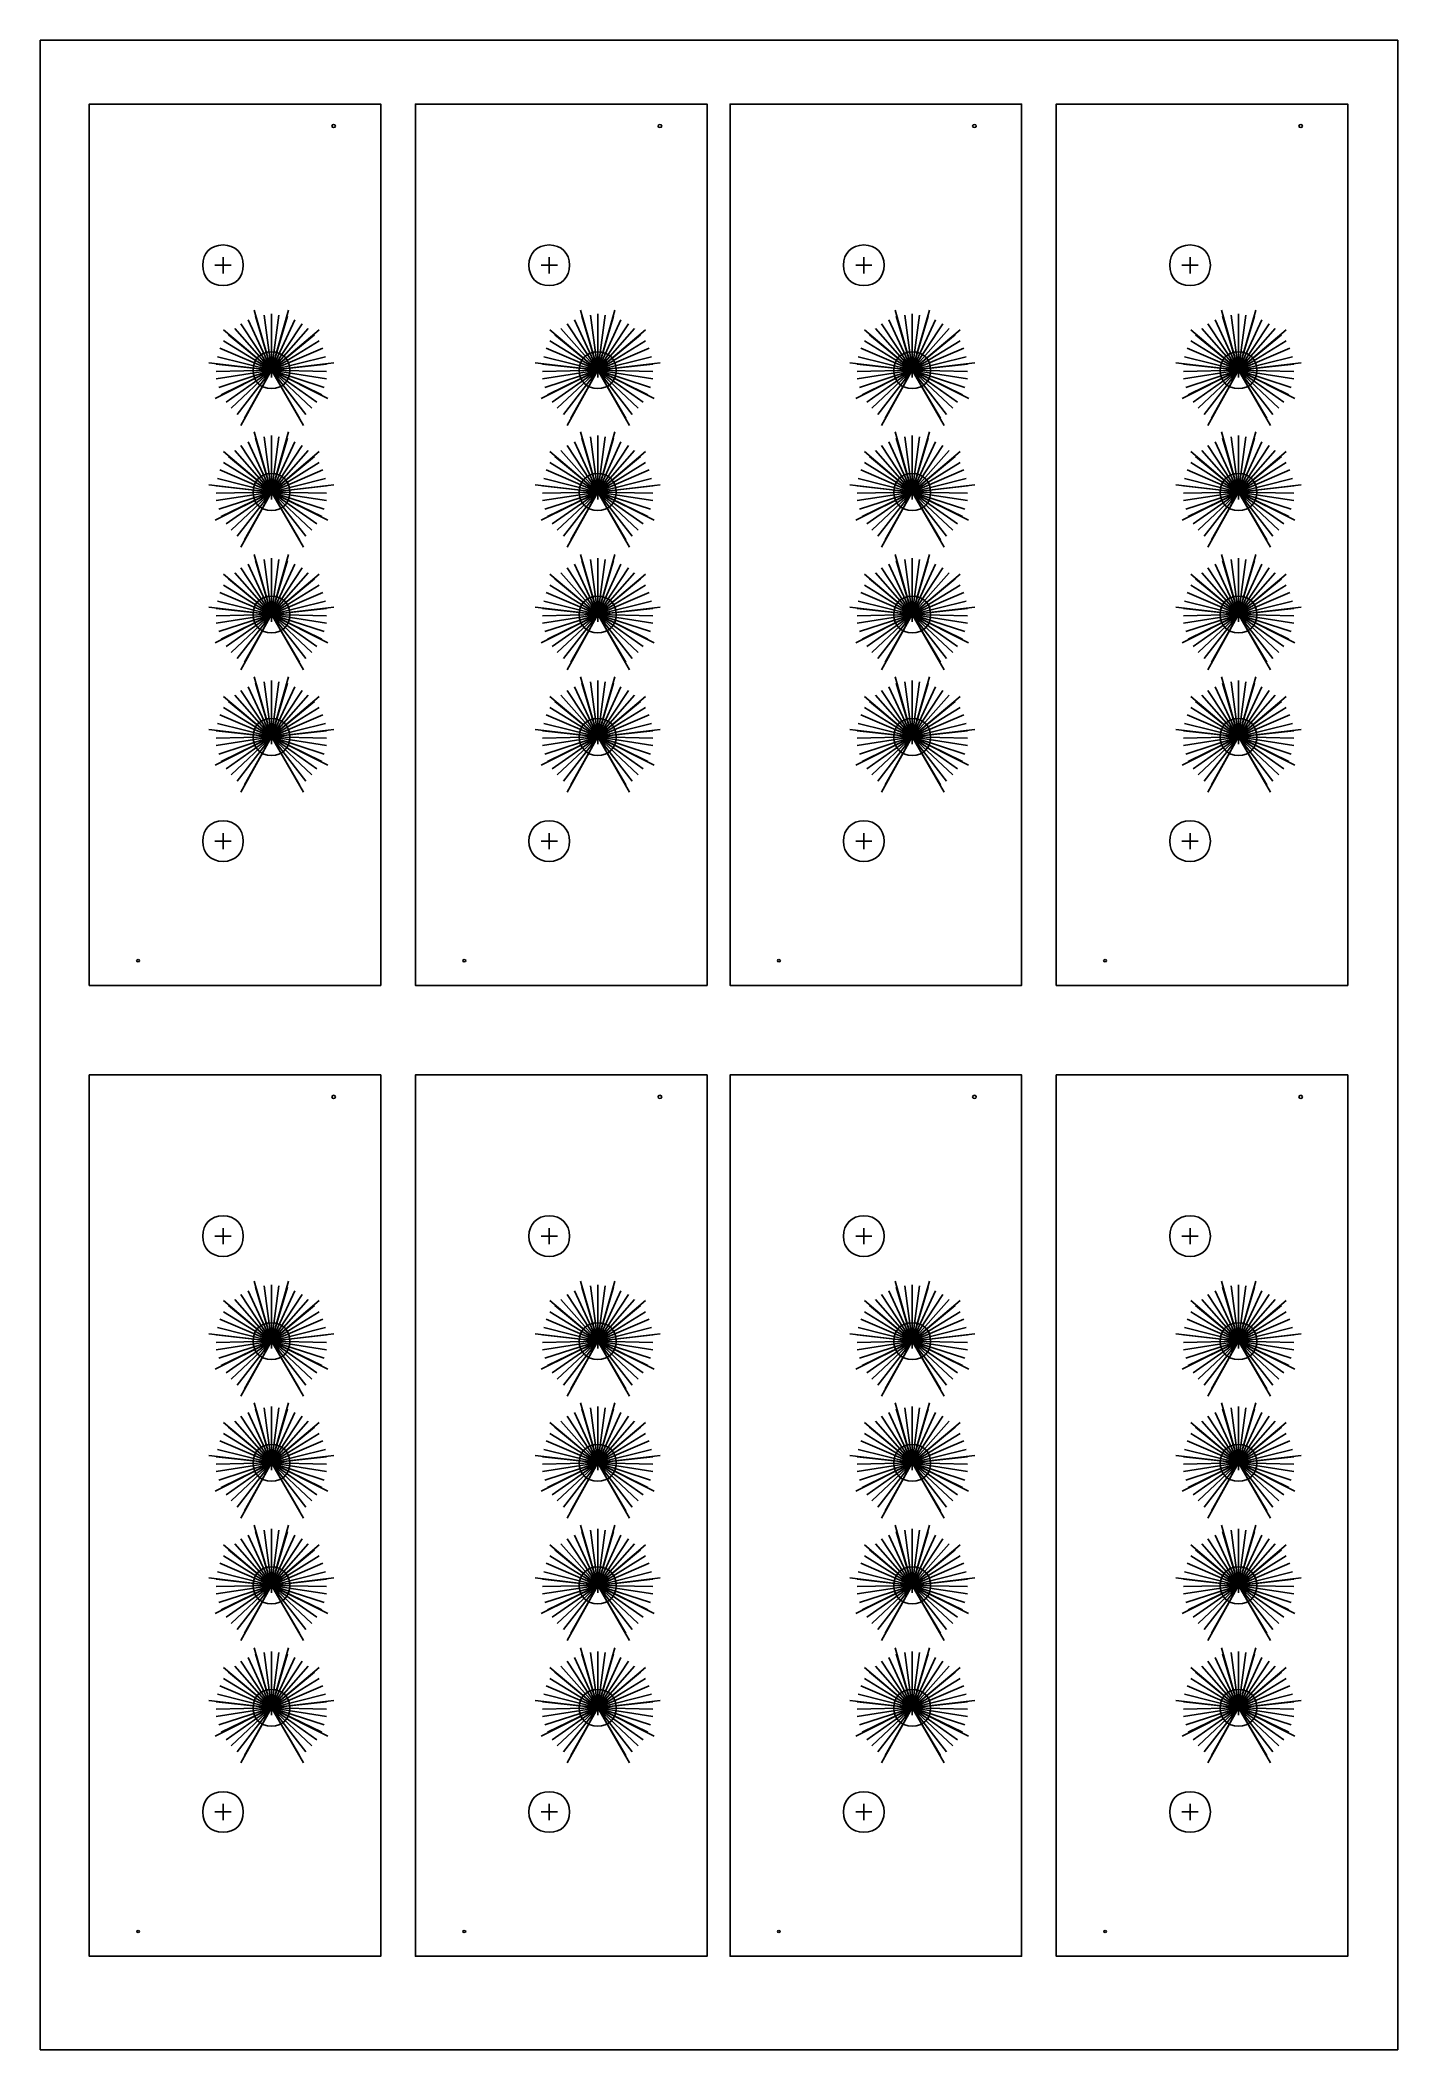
# Model space of a CAD drawing. Extents: x 19 to 579, y 0 to 828.
import ezdxf

# ---------------------------------------------------------------- set-up
doc = ezdxf.new("R2010")
doc.units = 0
doc.layers.add('background', color=7, linetype='CONTINUOUS')
doc.layers.add('Layer_1', color=7, linetype='CONTINUOUS')

msp = doc.modelspace()

# ---------------------------------------------------------------- linework, layer by layer
at = {"layer": 'background', "color": 1}
msp.add_lwpolyline([(19.37559, 827.983601), (578.684334, 827.983601), (578.684334, 0.000001), (19.37559, 0.000001), (19.37559, 827.983601)], dxfattribs=at)
at = {"layer": 'Layer_1', "color": 1}
for points in [[(82.956195, 438.552444), (39.581132, 438.552444), (39.581132, 801.664922), (159.691635, 801.664922), (159.691635, 438.552444), (39.581132, 438.552444)], [(217.356195, 438.552444), (173.981132, 438.552444), (173.981132, 801.664922), (294.091635, 801.664922), (294.091635, 438.552444), (173.981132, 438.552444)], [(346.956195, 438.552444), (303.581132, 438.552444), (303.581132, 801.664922), (423.691635, 801.664922), (423.691635, 438.552444), (303.581132, 438.552444)], [(481.356195, 438.552444), (437.981132, 438.552444), (437.981132, 801.664922), (558.091635, 801.664922), (558.091635, 438.552444), (437.981132, 438.552444)], [(141.02771, 792.627668), (141.02771, 792.627668)], [(275.42771, 792.627668), (275.42771, 792.627668)], [(405.02771, 792.627668), (405.02771, 792.627668)], [(539.42771, 792.627668), (539.42771, 792.627668)], [(94.688799, 731.894724), (94.688799, 738.589724)], [(229.088799, 731.894724), (229.088799, 738.589724)], [(358.688799, 731.894724), (358.688799, 738.589724)], [(493.088799, 731.894724), (493.088799, 738.589724)], [(91.341799, 735.241724), (98.032799, 735.241724)], [(225.741799, 735.241724), (232.432799, 735.241724)], [(355.341799, 735.241724), (362.032799, 735.241724)], [(489.741799, 735.241724), (496.432799, 735.241724)], [(114.652896, 691.993004), (105.058896, 712.700004)], [(114.652896, 691.993004), (107.582896, 716.743004)], [(114.652896, 691.993004), (108.086896, 714.216004)], [(114.652896, 691.993004), (111.625896, 714.720004)], [(114.652896, 691.993004), (121.726896, 716.743004)], [(114.652896, 691.993004), (114.652896, 715.227004)], [(114.652896, 691.993004), (117.683896, 714.720004)], [(114.652896, 691.993004), (121.219896, 714.216004)], [(114.652896, 691.993004), (124.250896, 712.700004)], [(249.052896, 691.993004), (239.458896, 712.700004)], [(249.052896, 691.993004), (241.982896, 716.743004)], [(249.052896, 691.993004), (242.486896, 714.216004)], [(249.052896, 691.993004), (246.025896, 714.720004)], [(249.052896, 691.993004), (256.126896, 716.743004)], [(249.052896, 691.993004), (249.052896, 715.227004)], [(249.052896, 691.993004), (252.083896, 714.720004)], [(249.052896, 691.993004), (255.619896, 714.216004)], [(249.052896, 691.993004), (258.650896, 712.700004)], [(378.652896, 691.993004), (369.058896, 712.700004)], [(378.652896, 691.993004), (371.582896, 716.743004)], [(378.652896, 691.993004), (372.086896, 714.216004)], [(378.652896, 691.993004), (375.625896, 714.720004)], [(378.652896, 691.993004), (385.726896, 716.743004)], [(378.652896, 691.993004), (378.652896, 715.227004)], [(378.652896, 691.993004), (381.683896, 714.720004)], [(378.652896, 691.993004), (385.219896, 714.216004)], [(378.652896, 691.993004), (388.250896, 712.700004)], [(513.052896, 691.993004), (503.458896, 712.700004)], [(513.052896, 691.993004), (505.982896, 716.743004)], [(513.052896, 691.993004), (506.486896, 714.216004)], [(513.052896, 691.993004), (510.025896, 714.720004)], [(513.052896, 691.993004), (520.126896, 716.743004)], [(513.052896, 691.993004), (513.052896, 715.227004)], [(513.052896, 691.993004), (516.083896, 714.720004)], [(513.052896, 691.993004), (519.619896, 714.216004)], [(513.052896, 691.993004), (522.650896, 712.700004)], [(114.652896, 691.993004), (94.957896, 708.661004)], [(114.652896, 691.993004), (94.957896, 704.114004)], [(114.652896, 691.993004), (96.976896, 706.641004)], [(114.652896, 691.993004), (99.500896, 709.165004)], [(114.652896, 691.993004), (102.027896, 711.184004)], [(114.652896, 691.993004), (127.281896, 711.184004)], [(114.652896, 691.993004), (129.805896, 709.165004)], [(114.652896, 691.993004), (134.351896, 708.661004)], [(114.652896, 691.993004), (132.332896, 706.641004)], [(114.652896, 691.993004), (134.351896, 704.114004)], [(249.052896, 691.993004), (229.357896, 708.661004)], [(249.052896, 691.993004), (229.357896, 704.114004)], [(249.052896, 691.993004), (231.376896, 706.641004)], [(249.052896, 691.993004), (233.900896, 709.165004)], [(249.052896, 691.993004), (236.427896, 711.184004)], [(249.052896, 691.993004), (261.681896, 711.184004)], [(249.052896, 691.993004), (264.205896, 709.165004)], [(249.052896, 691.993004), (268.751896, 708.661004)], [(249.052896, 691.993004), (266.732896, 706.641004)], [(249.052896, 691.993004), (268.751896, 704.114004)], [(378.652896, 691.993004), (358.957896, 708.661004)], [(378.652896, 691.993004), (358.957896, 704.114004)], [(378.652896, 691.993004), (360.976896, 706.641004)], [(378.652896, 691.993004), (363.500896, 709.165004)], [(378.652896, 691.993004), (366.027896, 711.184004)], [(378.652896, 691.993004), (391.281896, 711.184004)], [(378.652896, 691.993004), (393.805896, 709.165004)], [(378.652896, 691.993004), (398.351896, 708.661004)], [(378.652896, 691.993004), (396.332896, 706.641004)], [(378.652896, 691.993004), (398.351896, 704.114004)], [(513.052896, 691.993004), (493.357896, 708.661004)], [(513.052896, 691.993004), (493.357896, 704.114004)], [(513.052896, 691.993004), (495.376896, 706.641004)], [(513.052896, 691.993004), (497.900896, 709.165004)], [(513.052896, 691.993004), (500.427896, 711.184004)], [(513.052896, 691.993004), (525.681896, 711.184004)], [(513.052896, 691.993004), (528.205896, 709.165004)], [(513.052896, 691.993004), (532.751896, 708.661004)], [(513.052896, 691.993004), (530.732896, 706.641004)], [(513.052896, 691.993004), (532.751896, 704.114004)], [(114.652896, 691.993004), (92.430896, 697.548004)], [(114.652896, 691.993004), (93.441896, 701.083004)], [(114.652896, 691.993004), (135.867896, 701.083004)], [(114.652896, 691.993004), (136.879896, 697.548004)], [(249.052896, 691.993004), (226.830896, 697.548004)], [(249.052896, 691.993004), (227.841896, 701.083004)], [(249.052896, 691.993004), (270.267896, 701.083004)], [(249.052896, 691.993004), (271.279896, 697.548004)], [(378.652896, 691.993004), (356.430896, 697.548004)], [(378.652896, 691.993004), (357.441896, 701.083004)], [(378.652896, 691.993004), (399.867896, 701.083004)], [(378.652896, 691.993004), (400.879896, 697.548004)], [(513.052896, 691.993004), (490.830896, 697.548004)], [(513.052896, 691.993004), (491.841896, 701.083004)], [(513.052896, 691.993004), (534.267896, 701.083004)], [(513.052896, 691.993004), (535.279896, 697.548004)], [(114.652896, 691.993004), (88.894896, 695.024004)], [(114.652896, 691.993004), (91.418896, 680.376004)], [(114.652896, 691.993004), (91.926896, 694.516004)], [(114.652896, 691.993004), (91.926896, 688.458004)], [(114.652896, 691.993004), (91.926896, 691.485004)], [(114.652896, 691.993004), (92.933896, 684.923004)], [(114.652896, 691.993004), (93.945896, 681.891004)], [(114.652896, 691.993004), (95.965896, 678.860004)], [(114.652896, 691.993004), (97.984896, 676.333004)], [(114.652896, 691.993004), (100.512896, 673.809004)], [(114.652896, 691.993004), (102.027896, 669.262004)], [(114.652896, 691.993004), (103.543896, 672.294004)], [(111.625896, 691.993004), (117.683896, 691.993004)], [(114.652896, 691.993004), (140.414896, 695.024004)], [(114.652896, 688.962004), (114.652896, 695.024004)], [(114.652896, 691.993004), (137.383896, 694.516004)], [(114.652896, 691.993004), (137.887896, 680.376004)], [(114.652896, 691.993004), (127.785896, 669.262004)], [(114.652896, 691.993004), (137.383896, 691.485004)], [(114.652896, 691.993004), (137.383896, 688.458004)], [(114.652896, 691.993004), (136.371896, 684.923004)], [(114.652896, 691.993004), (135.363896, 681.891004)], [(114.652896, 691.993004), (133.344896, 678.860004)], [(114.652896, 691.993004), (131.320896, 676.333004)], [(114.652896, 691.993004), (128.797896, 673.809004)], [(114.652896, 691.993004), (126.269896, 672.294004)], [(249.052896, 691.993004), (223.294896, 695.024004)], [(249.052896, 691.993004), (225.818896, 680.376004)], [(249.052896, 691.993004), (226.326896, 694.516004)], [(249.052896, 691.993004), (226.326896, 688.458004)], [(249.052896, 691.993004), (226.326896, 691.485004)], [(249.052896, 691.993004), (227.333896, 684.923004)], [(249.052896, 691.993004), (228.345896, 681.891004)], [(249.052896, 691.993004), (230.365896, 678.860004)], [(249.052896, 691.993004), (232.384896, 676.333004)], [(249.052896, 691.993004), (234.912896, 673.809004)], [(249.052896, 691.993004), (236.427896, 669.262004)], [(249.052896, 691.993004), (237.943896, 672.294004)], [(246.025896, 691.993004), (252.083896, 691.993004)], [(249.052896, 691.993004), (274.814896, 695.024004)], [(249.052896, 688.962004), (249.052896, 695.024004)], [(249.052896, 691.993004), (271.783896, 694.516004)], [(249.052896, 691.993004), (272.287896, 680.376004)], [(249.052896, 691.993004), (262.185896, 669.262004)], [(249.052896, 691.993004), (271.783896, 691.485004)], [(249.052896, 691.993004), (271.783896, 688.458004)], [(249.052896, 691.993004), (270.771896, 684.923004)], [(249.052896, 691.993004), (269.763896, 681.891004)], [(249.052896, 691.993004), (267.744896, 678.860004)], [(249.052896, 691.993004), (265.720896, 676.333004)], [(249.052896, 691.993004), (263.197896, 673.809004)], [(249.052896, 691.993004), (260.669896, 672.294004)], [(378.652896, 691.993004), (352.894896, 695.024004)], [(378.652896, 691.993004), (355.418896, 680.376004)], [(378.652896, 691.993004), (355.926896, 694.516004)], [(378.652896, 691.993004), (355.926896, 688.458004)], [(378.652896, 691.993004), (355.926896, 691.485004)], [(378.652896, 691.993004), (356.933896, 684.923004)], [(378.652896, 691.993004), (357.945896, 681.891004)], [(378.652896, 691.993004), (359.965896, 678.860004)], [(378.652896, 691.993004), (361.984896, 676.333004)], [(378.652896, 691.993004), (364.512896, 673.809004)], [(378.652896, 691.993004), (366.027896, 669.262004)], [(378.652896, 691.993004), (367.543896, 672.294004)], [(375.625896, 691.993004), (381.683896, 691.993004)], [(378.652896, 691.993004), (404.414896, 695.024004)], [(378.652896, 688.962004), (378.652896, 695.024004)], [(378.652896, 691.993004), (401.383896, 694.516004)], [(378.652896, 691.993004), (401.887896, 680.376004)], [(378.652896, 691.993004), (391.785896, 669.262004)], [(378.652896, 691.993004), (401.383896, 691.485004)], [(378.652896, 691.993004), (401.383896, 688.458004)], [(378.652896, 691.993004), (400.371896, 684.923004)], [(378.652896, 691.993004), (399.363896, 681.891004)], [(378.652896, 691.993004), (397.344896, 678.860004)], [(378.652896, 691.993004), (395.320896, 676.333004)], [(378.652896, 691.993004), (392.797896, 673.809004)], [(378.652896, 691.993004), (390.269896, 672.294004)], [(513.052896, 691.993004), (487.294896, 695.024004)], [(513.052896, 691.993004), (489.818896, 680.376004)], [(513.052896, 691.993004), (490.326896, 694.516004)], [(513.052896, 691.993004), (490.326896, 688.458004)], [(513.052896, 691.993004), (490.326896, 691.485004)], [(513.052896, 691.993004), (491.333896, 684.923004)], [(513.052896, 691.993004), (492.345896, 681.891004)], [(513.052896, 691.993004), (494.365896, 678.860004)], [(513.052896, 691.993004), (496.384896, 676.333004)], [(513.052896, 691.993004), (498.912896, 673.809004)], [(513.052896, 691.993004), (500.427896, 669.262004)], [(513.052896, 691.993004), (501.943896, 672.294004)], [(510.025896, 691.993004), (516.083896, 691.993004)], [(513.052896, 691.993004), (538.814896, 695.024004)], [(513.052896, 688.962004), (513.052896, 695.024004)], [(513.052896, 691.993004), (535.783896, 694.516004)], [(513.052896, 691.993004), (536.287896, 680.376004)], [(513.052896, 691.993004), (526.185896, 669.262004)], [(513.052896, 691.993004), (535.783896, 691.485004)], [(513.052896, 691.993004), (535.783896, 688.458004)], [(513.052896, 691.993004), (534.771896, 684.923004)], [(513.052896, 691.993004), (533.763896, 681.891004)], [(513.052896, 691.993004), (531.744896, 678.860004)], [(513.052896, 691.993004), (529.720896, 676.333004)], [(513.052896, 691.993004), (527.197896, 673.809004)], [(513.052896, 691.993004), (524.669896, 672.294004)], [(114.65244, 641.819804), (105.05844, 662.526804)], [(114.65244, 641.819804), (107.58244, 666.569804)], [(114.65244, 641.819804), (108.08644, 664.042804)], [(114.65244, 641.819804), (111.62544, 664.546804)], [(114.65244, 641.819804), (121.72644, 666.569804)], [(114.65244, 641.819804), (114.65244, 665.053804)], [(114.65244, 641.819804), (117.68344, 664.546804)], [(114.65244, 641.819804), (121.21944, 664.042804)], [(114.65244, 641.819804), (124.25044, 662.526804)], [(249.05244, 641.819804), (239.45844, 662.526804)], [(249.05244, 641.819804), (241.98244, 666.569804)], [(249.05244, 641.819804), (242.48644, 664.042804)], [(249.05244, 641.819804), (246.02544, 664.546804)], [(249.05244, 641.819804), (256.12644, 666.569804)], [(249.05244, 641.819804), (249.05244, 665.053804)], [(249.05244, 641.819804), (252.08344, 664.546804)], [(249.05244, 641.819804), (255.61944, 664.042804)], [(249.05244, 641.819804), (258.65044, 662.526804)], [(378.65244, 641.819804), (369.05844, 662.526804)], [(378.65244, 641.819804), (371.58244, 666.569804)], [(378.65244, 641.819804), (372.08644, 664.042804)], [(378.65244, 641.819804), (375.62544, 664.546804)], [(378.65244, 641.819804), (385.72644, 666.569804)], [(378.65244, 641.819804), (378.65244, 665.053804)], [(378.65244, 641.819804), (381.68344, 664.546804)], [(378.65244, 641.819804), (385.21944, 664.042804)], [(378.65244, 641.819804), (388.25044, 662.526804)], [(513.05244, 641.819804), (503.45844, 662.526804)], [(513.05244, 641.819804), (505.98244, 666.569804)], [(513.05244, 641.819804), (506.48644, 664.042804)], [(513.05244, 641.819804), (510.02544, 664.546804)], [(513.05244, 641.819804), (520.12644, 666.569804)], [(513.05244, 641.819804), (513.05244, 665.053804)], [(513.05244, 641.819804), (516.08344, 664.546804)], [(513.05244, 641.819804), (519.61944, 664.042804)], [(513.05244, 641.819804), (522.65044, 662.526804)], [(114.65244, 641.819804), (94.95744, 658.487804)], [(114.65244, 641.819804), (96.97644, 656.467804)], [(114.65244, 641.819804), (99.50044, 658.991804)], [(114.65244, 641.819804), (102.02744, 661.010804)], [(114.65244, 641.819804), (127.28144, 661.010804)], [(114.65244, 641.819804), (129.80544, 658.991804)], [(114.65244, 641.819804), (134.35144, 658.487804)], [(114.65244, 641.819804), (132.33244, 656.467804)], [(249.05244, 641.819804), (229.35744, 658.487804)], [(249.05244, 641.819804), (231.37644, 656.467804)], [(249.05244, 641.819804), (233.90044, 658.991804)], [(249.05244, 641.819804), (236.42744, 661.010804)], [(249.05244, 641.819804), (261.68144, 661.010804)], [(249.05244, 641.819804), (264.20544, 658.991804)], [(249.05244, 641.819804), (268.75144, 658.487804)], [(249.05244, 641.819804), (266.73244, 656.467804)], [(378.65244, 641.819804), (358.95744, 658.487804)], [(378.65244, 641.819804), (360.97644, 656.467804)], [(378.65244, 641.819804), (363.50044, 658.991804)], [(378.65244, 641.819804), (366.02744, 661.010804)], [(378.65244, 641.819804), (391.28144, 661.010804)], [(378.65244, 641.819804), (393.80544, 658.991804)], [(378.65244, 641.819804), (398.35144, 658.487804)], [(378.65244, 641.819804), (396.33244, 656.467804)], [(513.05244, 641.819804), (493.35744, 658.487804)], [(513.05244, 641.819804), (495.37644, 656.467804)], [(513.05244, 641.819804), (497.90044, 658.991804)], [(513.05244, 641.819804), (500.42744, 661.010804)], [(513.05244, 641.819804), (525.68144, 661.010804)], [(513.05244, 641.819804), (528.20544, 658.991804)], [(513.05244, 641.819804), (532.75144, 658.487804)], [(513.05244, 641.819804), (530.73244, 656.467804)], [(114.65244, 641.819804), (92.43044, 647.374804)], [(114.65244, 641.819804), (93.44144, 650.909804)], [(114.65244, 641.819804), (94.95744, 653.940804)], [(114.65244, 641.819804), (134.35144, 653.940804)], [(114.65244, 641.819804), (135.86744, 650.909804)], [(114.65244, 641.819804), (136.87944, 647.374804)], [(249.05244, 641.819804), (226.83044, 647.374804)], [(249.05244, 641.819804), (227.84144, 650.909804)], [(249.05244, 641.819804), (229.35744, 653.940804)], [(249.05244, 641.819804), (268.75144, 653.940804)], [(249.05244, 641.819804), (270.26744, 650.909804)], [(249.05244, 641.819804), (271.27944, 647.374804)], [(378.65244, 641.819804), (356.43044, 647.374804)], [(378.65244, 641.819804), (357.44144, 650.909804)], [(378.65244, 641.819804), (358.95744, 653.940804)], [(378.65244, 641.819804), (398.35144, 653.940804)], [(378.65244, 641.819804), (399.86744, 650.909804)], [(378.65244, 641.819804), (400.87944, 647.374804)], [(513.05244, 641.819804), (490.83044, 647.374804)], [(513.05244, 641.819804), (491.84144, 650.909804)], [(513.05244, 641.819804), (493.35744, 653.940804)], [(513.05244, 641.819804), (532.75144, 653.940804)], [(513.05244, 641.819804), (534.26744, 650.909804)], [(513.05244, 641.819804), (535.27944, 647.374804)], [(114.65244, 641.819804), (88.89444, 644.850804)], [(114.65244, 641.819804), (91.41844, 630.202804)], [(114.65244, 641.819804), (91.92644, 644.342804)], [(114.65244, 641.819804), (91.92644, 638.284804)], [(114.65244, 641.819804), (91.92644, 641.311804)], [(114.65244, 641.819804), (92.93344, 634.749804)], [(114.65244, 641.819804), (93.94544, 631.717804)], [(114.65244, 641.819804), (95.96544, 628.686804)], [(114.65244, 641.819804), (97.98444, 626.159804)], [(114.65244, 641.819804), (100.51244, 623.635804)], [(114.65244, 641.819804), (102.02744, 619.088804)], [(114.65244, 641.819804), (103.54344, 622.120804)], [(111.62544, 641.819804), (117.68344, 641.819804)], [(114.65244, 641.819804), (140.41444, 644.850804)], [(114.65244, 638.788804), (114.65244, 644.850804)], [(114.65244, 641.819804), (137.38344, 644.342804)], [(114.65244, 641.819804), (137.88744, 630.202804)], [(114.65244, 641.819804), (127.78544, 619.088804)], [(114.65244, 641.819804), (137.38344, 641.311804)], [(114.65244, 641.819804), (137.38344, 638.284804)], [(114.65244, 641.819804), (136.37144, 634.749804)], [(114.65244, 641.819804), (135.36344, 631.717804)], [(114.65244, 641.819804), (133.34444, 628.686804)], [(114.65244, 641.819804), (131.32044, 626.159804)], [(114.65244, 641.819804), (128.79744, 623.635804)], [(114.65244, 641.819804), (126.26944, 622.120804)], [(249.05244, 641.819804), (223.29444, 644.850804)], [(249.05244, 641.819804), (225.81844, 630.202804)], [(249.05244, 641.819804), (226.32644, 644.342804)], [(249.05244, 641.819804), (226.32644, 638.284804)], [(249.05244, 641.819804), (226.32644, 641.311804)], [(249.05244, 641.819804), (227.33344, 634.749804)], [(249.05244, 641.819804), (228.34544, 631.717804)], [(249.05244, 641.819804), (230.36544, 628.686804)], [(249.05244, 641.819804), (232.38444, 626.159804)], [(249.05244, 641.819804), (234.91244, 623.635804)], [(249.05244, 641.819804), (236.42744, 619.088804)], [(249.05244, 641.819804), (237.94344, 622.120804)], [(246.02544, 641.819804), (252.08344, 641.819804)], [(249.05244, 641.819804), (274.81444, 644.850804)], [(249.05244, 638.788804), (249.05244, 644.850804)], [(249.05244, 641.819804), (271.78344, 644.342804)], [(249.05244, 641.819804), (272.28744, 630.202804)], [(249.05244, 641.819804), (262.18544, 619.088804)], [(249.05244, 641.819804), (271.78344, 641.311804)], [(249.05244, 641.819804), (271.78344, 638.284804)], [(249.05244, 641.819804), (270.77144, 634.749804)], [(249.05244, 641.819804), (269.76344, 631.717804)], [(249.05244, 641.819804), (267.74444, 628.686804)], [(249.05244, 641.819804), (265.72044, 626.159804)], [(249.05244, 641.819804), (263.19744, 623.635804)], [(249.05244, 641.819804), (260.66944, 622.120804)], [(378.65244, 641.819804), (352.89444, 644.850804)], [(378.65244, 641.819804), (355.41844, 630.202804)], [(378.65244, 641.819804), (355.92644, 644.342804)], [(378.65244, 641.819804), (355.92644, 638.284804)], [(378.65244, 641.819804), (355.92644, 641.311804)], [(378.65244, 641.819804), (356.93344, 634.749804)], [(378.65244, 641.819804), (357.94544, 631.717804)], [(378.65244, 641.819804), (359.96544, 628.686804)], [(378.65244, 641.819804), (361.98444, 626.159804)], [(378.65244, 641.819804), (364.51244, 623.635804)], [(378.65244, 641.819804), (366.02744, 619.088804)], [(378.65244, 641.819804), (367.54344, 622.120804)], [(375.62544, 641.819804), (381.68344, 641.819804)], [(378.65244, 641.819804), (404.41444, 644.850804)], [(378.65244, 638.788804), (378.65244, 644.850804)], [(378.65244, 641.819804), (401.38344, 644.342804)], [(378.65244, 641.819804), (401.88744, 630.202804)], [(378.65244, 641.819804), (391.78544, 619.088804)], [(378.65244, 641.819804), (401.38344, 641.311804)], [(378.65244, 641.819804), (401.38344, 638.284804)], [(378.65244, 641.819804), (400.37144, 634.749804)], [(378.65244, 641.819804), (399.36344, 631.717804)], [(378.65244, 641.819804), (397.34444, 628.686804)], [(378.65244, 641.819804), (395.32044, 626.159804)], [(378.65244, 641.819804), (392.79744, 623.635804)], [(378.65244, 641.819804), (390.26944, 622.120804)], [(513.05244, 641.819804), (487.29444, 644.850804)], [(513.05244, 641.819804), (489.81844, 630.202804)], [(513.05244, 641.819804), (490.32644, 644.342804)], [(513.05244, 641.819804), (490.32644, 638.284804)], [(513.05244, 641.819804), (490.32644, 641.311804)], [(513.05244, 641.819804), (491.33344, 634.749804)], [(513.05244, 641.819804), (492.34544, 631.717804)], [(513.05244, 641.819804), (494.36544, 628.686804)], [(513.05244, 641.819804), (496.38444, 626.159804)], [(513.05244, 641.819804), (498.91244, 623.635804)], [(513.05244, 641.819804), (500.42744, 619.088804)], [(513.05244, 641.819804), (501.94344, 622.120804)], [(510.02544, 641.819804), (516.08344, 641.819804)], [(513.05244, 641.819804), (538.81444, 644.850804)], [(513.05244, 638.788804), (513.05244, 644.850804)], [(513.05244, 641.819804), (535.78344, 644.342804)], [(513.05244, 641.819804), (536.28744, 630.202804)], [(513.05244, 641.819804), (526.18544, 619.088804)], [(513.05244, 641.819804), (535.78344, 641.311804)], [(513.05244, 641.819804), (535.78344, 638.284804)], [(513.05244, 641.819804), (534.77144, 634.749804)], [(513.05244, 641.819804), (533.76344, 631.717804)], [(513.05244, 641.819804), (531.74444, 628.686804)], [(513.05244, 641.819804), (529.72044, 626.159804)], [(513.05244, 641.819804), (527.19744, 623.635804)], [(513.05244, 641.819804), (524.66944, 622.120804)], [(114.65244, 591.363084), (107.58244, 616.113084)], [(114.65244, 591.363084), (108.08644, 613.586084)], [(114.65244, 591.363084), (111.62544, 614.090084)], [(114.65244, 591.363084), (121.72644, 616.113084)], [(114.65244, 591.363084), (114.65244, 614.597084)], [(114.65244, 591.363084), (117.68344, 614.090084)], [(114.65244, 591.363084), (121.21944, 613.586084)], [(249.05244, 591.363084), (241.98244, 616.113084)], [(249.05244, 591.363084), (242.48644, 613.586084)], [(249.05244, 591.363084), (246.02544, 614.090084)], [(249.05244, 591.363084), (256.12644, 616.113084)], [(249.05244, 591.363084), (249.05244, 614.597084)], [(249.05244, 591.363084), (252.08344, 614.090084)], [(249.05244, 591.363084), (255.61944, 613.586084)], [(378.65244, 591.363084), (371.58244, 616.113084)], [(378.65244, 591.363084), (372.08644, 613.586084)], [(378.65244, 591.363084), (375.62544, 614.090084)], [(378.65244, 591.363084), (385.72644, 616.113084)], [(378.65244, 591.363084), (378.65244, 614.597084)], [(378.65244, 591.363084), (381.68344, 614.090084)], [(378.65244, 591.363084), (385.21944, 613.586084)], [(513.05244, 591.363084), (505.98244, 616.113084)], [(513.05244, 591.363084), (506.48644, 613.586084)], [(513.05244, 591.363084), (510.02544, 614.090084)], [(513.05244, 591.363084), (520.12644, 616.113084)], [(513.05244, 591.363084), (513.05244, 614.597084)], [(513.05244, 591.363084), (516.08344, 614.090084)], [(513.05244, 591.363084), (519.61944, 613.586084)], [(114.65244, 591.363084), (94.95744, 608.031084)], [(114.65244, 591.363084), (96.97644, 606.011084)], [(114.65244, 591.363084), (99.50044, 608.535084)], [(114.65244, 591.363084), (102.02744, 610.554084)], [(114.65244, 591.363084), (105.05844, 612.070084)], [(114.65244, 591.363084), (124.25044, 612.070084)], [(114.65244, 591.363084), (127.28144, 610.554084)], [(114.65244, 591.363084), (129.80544, 608.535084)], [(114.65244, 591.363084), (134.35144, 608.031084)], [(114.65244, 591.363084), (132.33244, 606.011084)], [(249.05244, 591.363084), (229.35744, 608.031084)], [(249.05244, 591.363084), (231.37644, 606.011084)], [(249.05244, 591.363084), (233.90044, 608.535084)], [(249.05244, 591.363084), (236.42744, 610.554084)], [(249.05244, 591.363084), (239.45844, 612.070084)], [(249.05244, 591.363084), (258.65044, 612.070084)], [(249.05244, 591.363084), (261.68144, 610.554084)], [(249.05244, 591.363084), (264.20544, 608.535084)], [(249.05244, 591.363084), (268.75144, 608.031084)], [(249.05244, 591.363084), (266.73244, 606.011084)], [(378.65244, 591.363084), (358.95744, 608.031084)], [(378.65244, 591.363084), (360.97644, 606.011084)], [(378.65244, 591.363084), (363.50044, 608.535084)], [(378.65244, 591.363084), (366.02744, 610.554084)], [(378.65244, 591.363084), (369.05844, 612.070084)], [(378.65244, 591.363084), (388.25044, 612.070084)], [(378.65244, 591.363084), (391.28144, 610.554084)], [(378.65244, 591.363084), (393.80544, 608.535084)], [(378.65244, 591.363084), (398.35144, 608.031084)], [(378.65244, 591.363084), (396.33244, 606.011084)], [(513.05244, 591.363084), (493.35744, 608.031084)], [(513.05244, 591.363084), (495.37644, 606.011084)], [(513.05244, 591.363084), (497.90044, 608.535084)], [(513.05244, 591.363084), (500.42744, 610.554084)], [(513.05244, 591.363084), (503.45844, 612.070084)], [(513.05244, 591.363084), (522.65044, 612.070084)], [(513.05244, 591.363084), (525.68144, 610.554084)], [(513.05244, 591.363084), (528.20544, 608.535084)], [(513.05244, 591.363084), (532.75144, 608.031084)], [(513.05244, 591.363084), (530.73244, 606.011084)], [(114.65244, 591.363084), (92.43044, 596.918084)], [(114.65244, 591.363084), (93.44144, 600.453084)], [(114.65244, 591.363084), (94.95744, 603.484084)], [(114.65244, 591.363084), (134.35144, 603.484084)], [(114.65244, 591.363084), (135.86744, 600.453084)], [(114.65244, 591.363084), (136.87944, 596.918084)], [(249.05244, 591.363084), (226.83044, 596.918084)], [(249.05244, 591.363084), (227.84144, 600.453084)], [(249.05244, 591.363084), (229.35744, 603.484084)], [(249.05244, 591.363084), (268.75144, 603.484084)], [(249.05244, 591.363084), (270.26744, 600.453084)], [(249.05244, 591.363084), (271.27944, 596.918084)], [(378.65244, 591.363084), (356.43044, 596.918084)], [(378.65244, 591.363084), (357.44144, 600.453084)], [(378.65244, 591.363084), (358.95744, 603.484084)], [(378.65244, 591.363084), (398.35144, 603.484084)], [(378.65244, 591.363084), (399.86744, 600.453084)], [(378.65244, 591.363084), (400.87944, 596.918084)], [(513.05244, 591.363084), (490.83044, 596.918084)], [(513.05244, 591.363084), (491.84144, 600.453084)], [(513.05244, 591.363084), (493.35744, 603.484084)], [(513.05244, 591.363084), (532.75144, 603.484084)], [(513.05244, 591.363084), (534.26744, 600.453084)], [(513.05244, 591.363084), (535.27944, 596.918084)], [(114.65244, 591.363084), (88.89444, 594.394084)], [(114.65244, 591.363084), (91.41844, 579.746084)], [(114.65244, 591.363084), (91.92644, 593.886084)], [(114.65244, 591.363084), (91.92644, 587.828084)], [(114.65244, 591.363084), (91.92644, 590.855084)], [(114.65244, 591.363084), (92.93344, 584.293084)], [(114.65244, 591.363084), (93.94544, 581.261084)], [(114.65244, 591.363084), (95.96544, 578.230084)], [(114.65244, 591.363084), (97.98444, 575.703084)], [(114.65244, 591.363084), (100.51244, 573.179084)], [(114.65244, 591.363084), (102.02744, 568.632084)], [(114.65244, 591.363084), (103.54344, 571.664084)], [(111.62544, 591.363084), (117.68344, 591.363084)], [(114.65244, 591.363084), (140.41444, 594.394084)], [(114.65244, 588.332084), (114.65244, 594.394084)], [(114.65244, 591.363084), (137.38344, 593.886084)], [(114.65244, 591.363084), (137.88744, 579.746084)], [(114.65244, 591.363084), (127.78544, 568.632084)], [(114.65244, 591.363084), (137.38344, 590.855084)], [(114.65244, 591.363084), (137.38344, 587.828084)], [(114.65244, 591.363084), (136.37144, 584.293084)], [(114.65244, 591.363084), (135.36344, 581.261084)], [(114.65244, 591.363084), (133.34444, 578.230084)], [(114.65244, 591.363084), (131.32044, 575.703084)], [(114.65244, 591.363084), (128.79744, 573.179084)], [(114.65244, 591.363084), (126.26944, 571.664084)], [(249.05244, 591.363084), (223.29444, 594.394084)], [(249.05244, 591.363084), (225.81844, 579.746084)], [(249.05244, 591.363084), (226.32644, 593.886084)], [(249.05244, 591.363084), (226.32644, 587.828084)], [(249.05244, 591.363084), (226.32644, 590.855084)], [(249.05244, 591.363084), (227.33344, 584.293084)], [(249.05244, 591.363084), (228.34544, 581.261084)], [(249.05244, 591.363084), (230.36544, 578.230084)], [(249.05244, 591.363084), (232.38444, 575.703084)], [(249.05244, 591.363084), (234.91244, 573.179084)], [(249.05244, 591.363084), (236.42744, 568.632084)], [(249.05244, 591.363084), (237.94344, 571.664084)], [(246.02544, 591.363084), (252.08344, 591.363084)], [(249.05244, 591.363084), (274.81444, 594.394084)], [(249.05244, 588.332084), (249.05244, 594.394084)], [(249.05244, 591.363084), (271.78344, 593.886084)], [(249.05244, 591.363084), (272.28744, 579.746084)], [(249.05244, 591.363084), (262.18544, 568.632084)], [(249.05244, 591.363084), (271.78344, 590.855084)], [(249.05244, 591.363084), (271.78344, 587.828084)], [(249.05244, 591.363084), (270.77144, 584.293084)], [(249.05244, 591.363084), (269.76344, 581.261084)], [(249.05244, 591.363084), (267.74444, 578.230084)], [(249.05244, 591.363084), (265.72044, 575.703084)], [(249.05244, 591.363084), (263.19744, 573.179084)], [(249.05244, 591.363084), (260.66944, 571.664084)], [(378.65244, 591.363084), (352.89444, 594.394084)], [(378.65244, 591.363084), (355.41844, 579.746084)], [(378.65244, 591.363084), (355.92644, 593.886084)], [(378.65244, 591.363084), (355.92644, 587.828084)], [(378.65244, 591.363084), (355.92644, 590.855084)], [(378.65244, 591.363084), (356.93344, 584.293084)], [(378.65244, 591.363084), (357.94544, 581.261084)], [(378.65244, 591.363084), (359.96544, 578.230084)], [(378.65244, 591.363084), (361.98444, 575.703084)], [(378.65244, 591.363084), (364.51244, 573.179084)], [(378.65244, 591.363084), (366.02744, 568.632084)], [(378.65244, 591.363084), (367.54344, 571.664084)], [(375.62544, 591.363084), (381.68344, 591.363084)], [(378.65244, 591.363084), (404.41444, 594.394084)], [(378.65244, 588.332084), (378.65244, 594.394084)], [(378.65244, 591.363084), (401.38344, 593.886084)], [(378.65244, 591.363084), (401.88744, 579.746084)], [(378.65244, 591.363084), (391.78544, 568.632084)], [(378.65244, 591.363084), (401.38344, 590.855084)], [(378.65244, 591.363084), (401.38344, 587.828084)], [(378.65244, 591.363084), (400.37144, 584.293084)], [(378.65244, 591.363084), (399.36344, 581.261084)], [(378.65244, 591.363084), (397.34444, 578.230084)], [(378.65244, 591.363084), (395.32044, 575.703084)], [(378.65244, 591.363084), (392.79744, 573.179084)], [(378.65244, 591.363084), (390.26944, 571.664084)], [(513.05244, 591.363084), (487.29444, 594.394084)], [(513.05244, 591.363084), (489.81844, 579.746084)], [(513.05244, 591.363084), (490.32644, 593.886084)], [(513.05244, 591.363084), (490.32644, 587.828084)], [(513.05244, 591.363084), (490.32644, 590.855084)], [(513.05244, 591.363084), (491.33344, 584.293084)], [(513.05244, 591.363084), (492.34544, 581.261084)], [(513.05244, 591.363084), (494.36544, 578.230084)], [(513.05244, 591.363084), (496.38444, 575.703084)], [(513.05244, 591.363084), (498.91244, 573.179084)], [(513.05244, 591.363084), (500.42744, 568.632084)], [(513.05244, 591.363084), (501.94344, 571.664084)], [(510.02544, 591.363084), (516.08344, 591.363084)], [(513.05244, 591.363084), (538.81444, 594.394084)], [(513.05244, 588.332084), (513.05244, 594.394084)], [(513.05244, 591.363084), (535.78344, 593.886084)], [(513.05244, 591.363084), (536.28744, 579.746084)], [(513.05244, 591.363084), (526.18544, 568.632084)], [(513.05244, 591.363084), (535.78344, 590.855084)], [(513.05244, 591.363084), (535.78344, 587.828084)], [(513.05244, 591.363084), (534.77144, 584.293084)], [(513.05244, 591.363084), (533.76344, 581.261084)], [(513.05244, 591.363084), (531.74444, 578.230084)], [(513.05244, 591.363084), (529.72044, 575.703084)], [(513.05244, 591.363084), (527.19744, 573.179084)], [(513.05244, 591.363084), (524.66944, 571.664084)], [(114.65244, 540.906364), (107.58244, 565.656364)], [(114.65244, 540.906364), (108.08644, 563.129364)], [(114.65244, 540.906364), (111.62544, 563.633364)], [(114.65244, 540.906364), (121.72644, 565.656364)], [(114.65244, 540.906364), (114.65244, 564.140364)], [(114.65244, 540.906364), (117.68344, 563.633364)], [(114.65244, 540.906364), (121.21944, 563.129364)], [(249.05244, 540.906364), (241.98244, 565.656364)], [(249.05244, 540.906364), (242.48644, 563.129364)], [(249.05244, 540.906364), (246.02544, 563.633364)], [(249.05244, 540.906364), (256.12644, 565.656364)], [(249.05244, 540.906364), (249.05244, 564.140364)], [(249.05244, 540.906364), (252.08344, 563.633364)], [(249.05244, 540.906364), (255.61944, 563.129364)], [(378.65244, 540.906364), (371.58244, 565.656364)], [(378.65244, 540.906364), (372.08644, 563.129364)], [(378.65244, 540.906364), (375.62544, 563.633364)], [(378.65244, 540.906364), (385.72644, 565.656364)], [(378.65244, 540.906364), (378.65244, 564.140364)], [(378.65244, 540.906364), (381.68344, 563.633364)], [(378.65244, 540.906364), (385.21944, 563.129364)], [(513.05244, 540.906364), (505.98244, 565.656364)], [(513.05244, 540.906364), (506.48644, 563.129364)], [(513.05244, 540.906364), (510.02544, 563.633364)], [(513.05244, 540.906364), (520.12644, 565.656364)], [(513.05244, 540.906364), (513.05244, 564.140364)], [(513.05244, 540.906364), (516.08344, 563.633364)], [(513.05244, 540.906364), (519.61944, 563.129364)], [(114.65244, 540.906364), (94.95744, 557.574364)], [(114.65244, 540.906364), (96.97644, 555.554364)], [(114.65244, 540.906364), (99.50044, 558.078364)], [(114.65244, 540.906364), (102.02744, 560.097364)], [(114.65244, 540.906364), (105.05844, 561.613364)], [(114.65244, 540.906364), (124.25044, 561.613364)], [(114.65244, 540.906364), (127.28144, 560.097364)], [(114.65244, 540.906364), (129.80544, 558.078364)], [(114.65244, 540.906364), (134.35144, 557.574364)], [(114.65244, 540.906364), (132.33244, 555.554364)], [(249.05244, 540.906364), (229.35744, 557.574364)], [(249.05244, 540.906364), (231.37644, 555.554364)], [(249.05244, 540.906364), (233.90044, 558.078364)], [(249.05244, 540.906364), (236.42744, 560.097364)], [(249.05244, 540.906364), (239.45844, 561.613364)], [(249.05244, 540.906364), (258.65044, 561.613364)], [(249.05244, 540.906364), (261.68144, 560.097364)], [(249.05244, 540.906364), (264.20544, 558.078364)], [(249.05244, 540.906364), (268.75144, 557.574364)], [(249.05244, 540.906364), (266.73244, 555.554364)], [(378.65244, 540.906364), (358.95744, 557.574364)], [(378.65244, 540.906364), (360.97644, 555.554364)], [(378.65244, 540.906364), (363.50044, 558.078364)], [(378.65244, 540.906364), (366.02744, 560.097364)], [(378.65244, 540.906364), (369.05844, 561.613364)], [(378.65244, 540.906364), (388.25044, 561.613364)], [(378.65244, 540.906364), (391.28144, 560.097364)], [(378.65244, 540.906364), (393.80544, 558.078364)], [(378.65244, 540.906364), (398.35144, 557.574364)], [(378.65244, 540.906364), (396.33244, 555.554364)], [(513.05244, 540.906364), (493.35744, 557.574364)], [(513.05244, 540.906364), (495.37644, 555.554364)], [(513.05244, 540.906364), (497.90044, 558.078364)], [(513.05244, 540.906364), (500.42744, 560.097364)], [(513.05244, 540.906364), (503.45844, 561.613364)], [(513.05244, 540.906364), (522.65044, 561.613364)], [(513.05244, 540.906364), (525.68144, 560.097364)], [(513.05244, 540.906364), (528.20544, 558.078364)], [(513.05244, 540.906364), (532.75144, 557.574364)], [(513.05244, 540.906364), (530.73244, 555.554364)], [(114.65244, 540.906364), (93.44144, 549.996364)], [(114.65244, 540.906364), (94.95744, 553.027364)], [(114.65244, 540.906364), (134.35144, 553.027364)], [(114.65244, 540.906364), (135.86744, 549.996364)], [(249.05244, 540.906364), (227.84144, 549.996364)], [(249.05244, 540.906364), (229.35744, 553.027364)], [(249.05244, 540.906364), (268.75144, 553.027364)], [(249.05244, 540.906364), (270.26744, 549.996364)], [(378.65244, 540.906364), (357.44144, 549.996364)], [(378.65244, 540.906364), (358.95744, 553.027364)], [(378.65244, 540.906364), (398.35144, 553.027364)], [(378.65244, 540.906364), (399.86744, 549.996364)], [(513.05244, 540.906364), (491.84144, 549.996364)], [(513.05244, 540.906364), (493.35744, 553.027364)], [(513.05244, 540.906364), (532.75144, 553.027364)], [(513.05244, 540.906364), (534.26744, 549.996364)], [(114.65244, 540.906364), (88.89444, 543.937364)], [(114.65244, 540.906364), (91.41844, 529.289364)], [(114.65244, 540.906364), (91.92644, 543.429364)], [(114.65244, 540.906364), (91.92644, 537.371364)], [(114.65244, 540.906364), (91.92644, 540.398364)], [(114.65244, 540.906364), (92.43044, 546.461364)], [(114.65244, 540.906364), (92.93344, 533.836364)], [(114.65244, 540.906364), (93.94544, 530.804364)], [(114.65244, 540.906364), (95.96544, 527.773364)], [(114.65244, 540.906364), (97.98444, 525.246364)], [(114.65244, 540.906364), (100.51244, 522.722364)], [(114.65244, 540.906364), (102.02744, 518.175364)], [(114.65244, 540.906364), (103.54344, 521.207364)], [(111.62544, 540.906364), (117.68344, 540.906364)], [(114.65244, 540.906364), (136.87944, 546.461364)], [(114.65244, 540.906364), (140.41444, 543.937364)], [(114.65244, 537.875364), (114.65244, 543.937364)], [(114.65244, 540.906364), (137.38344, 543.429364)], [(114.65244, 540.906364), (137.88744, 529.289364)], [(114.65244, 540.906364), (127.78544, 518.175364)], [(114.65244, 540.906364), (137.38344, 540.398364)], [(114.65244, 540.906364), (137.38344, 537.371364)], [(114.65244, 540.906364), (136.37144, 533.836364)], [(114.65244, 540.906364), (135.36344, 530.804364)], [(114.65244, 540.906364), (133.34444, 527.773364)], [(114.65244, 540.906364), (131.32044, 525.246364)], [(114.65244, 540.906364), (128.79744, 522.722364)], [(114.65244, 540.906364), (126.26944, 521.207364)], [(249.05244, 540.906364), (223.29444, 543.937364)], [(249.05244, 540.906364), (225.81844, 529.289364)], [(249.05244, 540.906364), (226.32644, 543.429364)], [(249.05244, 540.906364), (226.32644, 537.371364)], [(249.05244, 540.906364), (226.32644, 540.398364)], [(249.05244, 540.906364), (226.83044, 546.461364)], [(249.05244, 540.906364), (227.33344, 533.836364)], [(249.05244, 540.906364), (228.34544, 530.804364)], [(249.05244, 540.906364), (230.36544, 527.773364)], [(249.05244, 540.906364), (232.38444, 525.246364)], [(249.05244, 540.906364), (234.91244, 522.722364)], [(249.05244, 540.906364), (236.42744, 518.175364)], [(249.05244, 540.906364), (237.94344, 521.207364)], [(246.02544, 540.906364), (252.08344, 540.906364)], [(249.05244, 540.906364), (271.27944, 546.461364)], [(249.05244, 540.906364), (274.81444, 543.937364)], [(249.05244, 537.875364), (249.05244, 543.937364)], [(249.05244, 540.906364), (271.78344, 543.429364)], [(249.05244, 540.906364), (272.28744, 529.289364)], [(249.05244, 540.906364), (262.18544, 518.175364)], [(249.05244, 540.906364), (271.78344, 540.398364)], [(249.05244, 540.906364), (271.78344, 537.371364)], [(249.05244, 540.906364), (270.77144, 533.836364)], [(249.05244, 540.906364), (269.76344, 530.804364)], [(249.05244, 540.906364), (267.74444, 527.773364)], [(249.05244, 540.906364), (265.72044, 525.246364)], [(249.05244, 540.906364), (263.19744, 522.722364)], [(249.05244, 540.906364), (260.66944, 521.207364)], [(378.65244, 540.906364), (352.89444, 543.937364)], [(378.65244, 540.906364), (355.41844, 529.289364)], [(378.65244, 540.906364), (355.92644, 543.429364)], [(378.65244, 540.906364), (355.92644, 537.371364)], [(378.65244, 540.906364), (355.92644, 540.398364)], [(378.65244, 540.906364), (356.43044, 546.461364)], [(378.65244, 540.906364), (356.93344, 533.836364)], [(378.65244, 540.906364), (357.94544, 530.804364)], [(378.65244, 540.906364), (359.96544, 527.773364)], [(378.65244, 540.906364), (361.98444, 525.246364)], [(378.65244, 540.906364), (364.51244, 522.722364)], [(378.65244, 540.906364), (366.02744, 518.175364)], [(378.65244, 540.906364), (367.54344, 521.207364)], [(375.62544, 540.906364), (381.68344, 540.906364)], [(378.65244, 540.906364), (400.87944, 546.461364)], [(378.65244, 540.906364), (404.41444, 543.937364)], [(378.65244, 537.875364), (378.65244, 543.937364)], [(378.65244, 540.906364), (401.38344, 543.429364)], [(378.65244, 540.906364), (401.88744, 529.289364)], [(378.65244, 540.906364), (391.78544, 518.175364)], [(378.65244, 540.906364), (401.38344, 540.398364)], [(378.65244, 540.906364), (401.38344, 537.371364)], [(378.65244, 540.906364), (400.37144, 533.836364)], [(378.65244, 540.906364), (399.36344, 530.804364)], [(378.65244, 540.906364), (397.34444, 527.773364)], [(378.65244, 540.906364), (395.32044, 525.246364)], [(378.65244, 540.906364), (392.79744, 522.722364)], [(378.65244, 540.906364), (390.26944, 521.207364)], [(513.05244, 540.906364), (487.29444, 543.937364)], [(513.05244, 540.906364), (489.81844, 529.289364)], [(513.05244, 540.906364), (490.32644, 543.429364)], [(513.05244, 540.906364), (490.32644, 537.371364)], [(513.05244, 540.906364), (490.32644, 540.398364)], [(513.05244, 540.906364), (490.83044, 546.461364)], [(513.05244, 540.906364), (491.33344, 533.836364)], [(513.05244, 540.906364), (492.34544, 530.804364)], [(513.05244, 540.906364), (494.36544, 527.773364)], [(513.05244, 540.906364), (496.38444, 525.246364)], [(513.05244, 540.906364), (498.91244, 522.722364)], [(513.05244, 540.906364), (500.42744, 518.175364)], [(513.05244, 540.906364), (501.94344, 521.207364)], [(510.02544, 540.906364), (516.08344, 540.906364)], [(513.05244, 540.906364), (535.27944, 546.461364)], [(513.05244, 540.906364), (538.81444, 543.937364)], [(513.05244, 537.875364), (513.05244, 543.937364)], [(513.05244, 540.906364), (535.78344, 543.429364)], [(513.05244, 540.906364), (536.28744, 529.289364)], [(513.05244, 540.906364), (526.18544, 518.175364)], [(513.05244, 540.906364), (535.78344, 540.398364)], [(513.05244, 540.906364), (535.78344, 537.371364)], [(513.05244, 540.906364), (534.77144, 533.836364)], [(513.05244, 540.906364), (533.76344, 530.804364)], [(513.05244, 540.906364), (531.74444, 527.773364)], [(513.05244, 540.906364), (529.72044, 525.246364)], [(513.05244, 540.906364), (527.19744, 522.722364)], [(513.05244, 540.906364), (524.66944, 521.207364)], [(91.340693, 497.980444), (98.031693, 497.980444)], [(94.687693, 494.636444), (94.687693, 501.332444)], [(225.740693, 497.980444), (232.431693, 497.980444)], [(229.087693, 494.636444), (229.087693, 501.332444)], [(355.340693, 497.980444), (362.031693, 497.980444)], [(358.687693, 494.636444), (358.687693, 501.332444)], [(489.740693, 497.980444), (496.431693, 497.980444)], [(493.087693, 494.636444), (493.087693, 501.332444)], [(60.312608, 448.741668), (60.312608, 448.741668)], [(194.712608, 448.741668), (194.712608, 448.741668)], [(324.312608, 448.741668), (324.312608, 448.741668)], [(458.712608, 448.741668), (458.712608, 448.741668)], [(82.956195, 38.552444), (39.581132, 38.552444), (39.581132, 401.664922), (159.691635, 401.664922), (159.691635, 38.552444), (39.581132, 38.552444)], [(217.356195, 38.552444), (173.981132, 38.552444), (173.981132, 401.664922), (294.091635, 401.664922), (294.091635, 38.552444), (173.981132, 38.552444)], [(346.956195, 38.552444), (303.581132, 38.552444), (303.581132, 401.664922), (423.691635, 401.664922), (423.691635, 38.552444), (303.581132, 38.552444)], [(481.356195, 38.552444), (437.981132, 38.552444), (437.981132, 401.664922), (558.091635, 401.664922), (558.091635, 38.552444), (437.981132, 38.552444)], [(141.02771, 392.627668), (141.02771, 392.627668)], [(275.42771, 392.627668), (275.42771, 392.627668)], [(405.02771, 392.627668), (405.02771, 392.627668)], [(539.42771, 392.627668), (539.42771, 392.627668)], [(91.341799, 335.241724), (98.032799, 335.241724)], [(94.688799, 331.894724), (94.688799, 338.589724)], [(225.741799, 335.241724), (232.432799, 335.241724)], [(229.088799, 331.894724), (229.088799, 338.589724)], [(355.341799, 335.241724), (362.032799, 335.241724)], [(358.688799, 331.894724), (358.688799, 338.589724)], [(489.741799, 335.241724), (496.432799, 335.241724)], [(493.088799, 331.894724), (493.088799, 338.589724)], [(114.652896, 291.993004), (107.582896, 316.743004)], [(114.652896, 291.993004), (111.625896, 314.720004)], [(114.652896, 291.993004), (121.726896, 316.743004)], [(114.652896, 291.993004), (114.652896, 315.227004)], [(114.652896, 291.993004), (117.683896, 314.720004)], [(249.052896, 291.993004), (241.982896, 316.743004)], [(249.052896, 291.993004), (246.025896, 314.720004)], [(249.052896, 291.993004), (256.126896, 316.743004)], [(249.052896, 291.993004), (249.052896, 315.227004)], [(249.052896, 291.993004), (252.083896, 314.720004)], [(378.652896, 291.993004), (371.582896, 316.743004)], [(378.652896, 291.993004), (375.625896, 314.720004)], [(378.652896, 291.993004), (385.726896, 316.743004)], [(378.652896, 291.993004), (378.652896, 315.227004)], [(378.652896, 291.993004), (381.683896, 314.720004)], [(513.052896, 291.993004), (505.982896, 316.743004)], [(513.052896, 291.993004), (510.025896, 314.720004)], [(513.052896, 291.993004), (520.126896, 316.743004)], [(513.052896, 291.993004), (513.052896, 315.227004)], [(513.052896, 291.993004), (516.083896, 314.720004)], [(114.652896, 291.993004), (94.957896, 308.661004)], [(114.652896, 291.993004), (96.976896, 306.641004)], [(114.652896, 291.993004), (99.500896, 309.165004)], [(114.652896, 291.993004), (102.027896, 311.184004)], [(114.652896, 291.993004), (105.058896, 312.700004)], [(114.652896, 291.993004), (108.086896, 314.216004)], [(114.652896, 291.993004), (121.219896, 314.216004)], [(114.652896, 291.993004), (124.250896, 312.700004)], [(114.652896, 291.993004), (127.281896, 311.184004)], [(114.652896, 291.993004), (129.805896, 309.165004)], [(114.652896, 291.993004), (134.351896, 308.661004)], [(114.652896, 291.993004), (132.332896, 306.641004)], [(249.052896, 291.993004), (229.357896, 308.661004)], [(249.052896, 291.993004), (231.376896, 306.641004)], [(249.052896, 291.993004), (233.900896, 309.165004)], [(249.052896, 291.993004), (236.427896, 311.184004)], [(249.052896, 291.993004), (239.458896, 312.700004)], [(249.052896, 291.993004), (242.486896, 314.216004)], [(249.052896, 291.993004), (255.619896, 314.216004)], [(249.052896, 291.993004), (258.650896, 312.700004)], [(249.052896, 291.993004), (261.681896, 311.184004)], [(249.052896, 291.993004), (264.205896, 309.165004)], [(249.052896, 291.993004), (268.751896, 308.661004)], [(249.052896, 291.993004), (266.732896, 306.641004)], [(378.652896, 291.993004), (358.957896, 308.661004)], [(378.652896, 291.993004), (360.976896, 306.641004)], [(378.652896, 291.993004), (363.500896, 309.165004)], [(378.652896, 291.993004), (366.027896, 311.184004)], [(378.652896, 291.993004), (369.058896, 312.700004)], [(378.652896, 291.993004), (372.086896, 314.216004)], [(378.652896, 291.993004), (385.219896, 314.216004)], [(378.652896, 291.993004), (388.250896, 312.700004)], [(378.652896, 291.993004), (391.281896, 311.184004)], [(378.652896, 291.993004), (393.805896, 309.165004)], [(378.652896, 291.993004), (398.351896, 308.661004)], [(378.652896, 291.993004), (396.332896, 306.641004)], [(513.052896, 291.993004), (493.357896, 308.661004)], [(513.052896, 291.993004), (495.376896, 306.641004)], [(513.052896, 291.993004), (497.900896, 309.165004)], [(513.052896, 291.993004), (500.427896, 311.184004)], [(513.052896, 291.993004), (503.458896, 312.700004)], [(513.052896, 291.993004), (506.486896, 314.216004)], [(513.052896, 291.993004), (519.619896, 314.216004)], [(513.052896, 291.993004), (522.650896, 312.700004)], [(513.052896, 291.993004), (525.681896, 311.184004)], [(513.052896, 291.993004), (528.205896, 309.165004)], [(513.052896, 291.993004), (532.751896, 308.661004)], [(513.052896, 291.993004), (530.732896, 306.641004)], [(114.652896, 291.993004), (93.441896, 301.083004)], [(114.652896, 291.993004), (94.957896, 304.114004)], [(114.652896, 291.993004), (134.351896, 304.114004)], [(114.652896, 291.993004), (135.867896, 301.083004)], [(249.052896, 291.993004), (227.841896, 301.083004)], [(249.052896, 291.993004), (229.357896, 304.114004)], [(249.052896, 291.993004), (268.751896, 304.114004)], [(249.052896, 291.993004), (270.267896, 301.083004)], [(378.652896, 291.993004), (357.441896, 301.083004)], [(378.652896, 291.993004), (358.957896, 304.114004)], [(378.652896, 291.993004), (398.351896, 304.114004)], [(378.652896, 291.993004), (399.867896, 301.083004)], [(513.052896, 291.993004), (491.841896, 301.083004)], [(513.052896, 291.993004), (493.357896, 304.114004)], [(513.052896, 291.993004), (532.751896, 304.114004)], [(513.052896, 291.993004), (534.267896, 301.083004)], [(114.652896, 291.993004), (88.894896, 295.024004)], [(114.652896, 291.993004), (91.418896, 280.376004)], [(114.652896, 291.993004), (91.926896, 294.516004)], [(114.652896, 291.993004), (91.926896, 288.458004)], [(114.652896, 291.993004), (91.926896, 291.485004)], [(114.652896, 291.993004), (92.430896, 297.548004)], [(114.652896, 291.993004), (92.933896, 284.923004)], [(114.652896, 291.993004), (93.945896, 281.891004)], [(114.652896, 291.993004), (95.965896, 278.860004)], [(114.652896, 291.993004), (97.984896, 276.333004)], [(114.652896, 291.993004), (100.512896, 273.809004)], [(114.652896, 291.993004), (102.027896, 269.262004)], [(114.652896, 291.993004), (103.543896, 272.294004)], [(111.625896, 291.993004), (117.683896, 291.993004)], [(114.652896, 291.993004), (136.879896, 297.548004)], [(114.652896, 291.993004), (140.414896, 295.024004)], [(114.652896, 288.962004), (114.652896, 295.024004)], [(114.652896, 291.993004), (137.383896, 294.516004)], [(114.652896, 291.993004), (137.887896, 280.376004)], [(114.652896, 291.993004), (127.785896, 269.262004)], [(114.652896, 291.993004), (137.383896, 291.485004)], [(114.652896, 291.993004), (137.383896, 288.458004)], [(114.652896, 291.993004), (136.371896, 284.923004)], [(114.652896, 291.993004), (135.363896, 281.891004)], [(114.652896, 291.993004), (133.344896, 278.860004)], [(114.652896, 291.993004), (131.320896, 276.333004)], [(114.652896, 291.993004), (128.797896, 273.809004)], [(114.652896, 291.993004), (126.269896, 272.294004)], [(249.052896, 291.993004), (223.294896, 295.024004)], [(249.052896, 291.993004), (225.818896, 280.376004)], [(249.052896, 291.993004), (226.326896, 294.516004)], [(249.052896, 291.993004), (226.326896, 288.458004)], [(249.052896, 291.993004), (226.326896, 291.485004)], [(249.052896, 291.993004), (226.830896, 297.548004)], [(249.052896, 291.993004), (227.333896, 284.923004)], [(249.052896, 291.993004), (228.345896, 281.891004)], [(249.052896, 291.993004), (230.365896, 278.860004)], [(249.052896, 291.993004), (232.384896, 276.333004)], [(249.052896, 291.993004), (234.912896, 273.809004)], [(249.052896, 291.993004), (236.427896, 269.262004)], [(249.052896, 291.993004), (237.943896, 272.294004)], [(246.025896, 291.993004), (252.083896, 291.993004)], [(249.052896, 291.993004), (271.279896, 297.548004)], [(249.052896, 291.993004), (274.814896, 295.024004)], [(249.052896, 288.962004), (249.052896, 295.024004)], [(249.052896, 291.993004), (271.783896, 294.516004)], [(249.052896, 291.993004), (272.287896, 280.376004)], [(249.052896, 291.993004), (262.185896, 269.262004)], [(249.052896, 291.993004), (271.783896, 291.485004)], [(249.052896, 291.993004), (271.783896, 288.458004)], [(249.052896, 291.993004), (270.771896, 284.923004)], [(249.052896, 291.993004), (269.763896, 281.891004)], [(249.052896, 291.993004), (267.744896, 278.860004)], [(249.052896, 291.993004), (265.720896, 276.333004)], [(249.052896, 291.993004), (263.197896, 273.809004)], [(249.052896, 291.993004), (260.669896, 272.294004)], [(378.652896, 291.993004), (352.894896, 295.024004)], [(378.652896, 291.993004), (355.418896, 280.376004)], [(378.652896, 291.993004), (355.926896, 294.516004)], [(378.652896, 291.993004), (355.926896, 288.458004)], [(378.652896, 291.993004), (355.926896, 291.485004)], [(378.652896, 291.993004), (356.430896, 297.548004)], [(378.652896, 291.993004), (356.933896, 284.923004)], [(378.652896, 291.993004), (357.945896, 281.891004)], [(378.652896, 291.993004), (359.965896, 278.860004)], [(378.652896, 291.993004), (361.984896, 276.333004)], [(378.652896, 291.993004), (364.512896, 273.809004)], [(378.652896, 291.993004), (366.027896, 269.262004)], [(378.652896, 291.993004), (367.543896, 272.294004)], [(375.625896, 291.993004), (381.683896, 291.993004)], [(378.652896, 291.993004), (400.879896, 297.548004)], [(378.652896, 291.993004), (404.414896, 295.024004)], [(378.652896, 288.962004), (378.652896, 295.024004)], [(378.652896, 291.993004), (401.383896, 294.516004)], [(378.652896, 291.993004), (401.887896, 280.376004)], [(378.652896, 291.993004), (391.785896, 269.262004)], [(378.652896, 291.993004), (401.383896, 291.485004)], [(378.652896, 291.993004), (401.383896, 288.458004)], [(378.652896, 291.993004), (400.371896, 284.923004)], [(378.652896, 291.993004), (399.363896, 281.891004)], [(378.652896, 291.993004), (397.344896, 278.860004)], [(378.652896, 291.993004), (395.320896, 276.333004)], [(378.652896, 291.993004), (392.797896, 273.809004)], [(378.652896, 291.993004), (390.269896, 272.294004)], [(513.052896, 291.993004), (487.294896, 295.024004)], [(513.052896, 291.993004), (489.818896, 280.376004)], [(513.052896, 291.993004), (490.326896, 294.516004)], [(513.052896, 291.993004), (490.326896, 288.458004)], [(513.052896, 291.993004), (490.326896, 291.485004)], [(513.052896, 291.993004), (490.830896, 297.548004)], [(513.052896, 291.993004), (491.333896, 284.923004)], [(513.052896, 291.993004), (492.345896, 281.891004)], [(513.052896, 291.993004), (494.365896, 278.860004)], [(513.052896, 291.993004), (496.384896, 276.333004)], [(513.052896, 291.993004), (498.912896, 273.809004)], [(513.052896, 291.993004), (500.427896, 269.262004)], [(513.052896, 291.993004), (501.943896, 272.294004)], [(510.025896, 291.993004), (516.083896, 291.993004)], [(513.052896, 291.993004), (535.279896, 297.548004)], [(513.052896, 291.993004), (538.814896, 295.024004)], [(513.052896, 288.962004), (513.052896, 295.024004)], [(513.052896, 291.993004), (535.783896, 294.516004)], [(513.052896, 291.993004), (536.287896, 280.376004)], [(513.052896, 291.993004), (526.185896, 269.262004)], [(513.052896, 291.993004), (535.783896, 291.485004)], [(513.052896, 291.993004), (535.783896, 288.458004)], [(513.052896, 291.993004), (534.771896, 284.923004)], [(513.052896, 291.993004), (533.763896, 281.891004)], [(513.052896, 291.993004), (531.744896, 278.860004)], [(513.052896, 291.993004), (529.720896, 276.333004)], [(513.052896, 291.993004), (527.197896, 273.809004)], [(513.052896, 291.993004), (524.669896, 272.294004)], [(114.65244, 241.819804), (107.58244, 266.569804)], [(114.65244, 241.819804), (121.72644, 266.569804)], [(114.65244, 241.819804), (114.65244, 265.053804)], [(249.05244, 241.819804), (241.98244, 266.569804)], [(249.05244, 241.819804), (256.12644, 266.569804)], [(249.05244, 241.819804), (249.05244, 265.053804)], [(378.65244, 241.819804), (371.58244, 266.569804)], [(378.65244, 241.819804), (385.72644, 266.569804)], [(378.65244, 241.819804), (378.65244, 265.053804)], [(513.05244, 241.819804), (505.98244, 266.569804)], [(513.05244, 241.819804), (520.12644, 266.569804)], [(513.05244, 241.819804), (513.05244, 265.053804)], [(114.65244, 241.819804), (94.95744, 258.487804)], [(114.65244, 241.819804), (99.50044, 258.991804)], [(114.65244, 241.819804), (102.02744, 261.010804)], [(114.65244, 241.819804), (105.05844, 262.526804)], [(114.65244, 241.819804), (108.08644, 264.042804)], [(114.65244, 241.819804), (111.62544, 264.546804)], [(114.65244, 241.819804), (117.68344, 264.546804)], [(114.65244, 241.819804), (121.21944, 264.042804)], [(114.65244, 241.819804), (124.25044, 262.526804)], [(114.65244, 241.819804), (127.28144, 261.010804)], [(114.65244, 241.819804), (129.80544, 258.991804)], [(114.65244, 241.819804), (134.35144, 258.487804)], [(249.05244, 241.819804), (229.35744, 258.487804)], [(249.05244, 241.819804), (233.90044, 258.991804)], [(249.05244, 241.819804), (236.42744, 261.010804)], [(249.05244, 241.819804), (239.45844, 262.526804)], [(249.05244, 241.819804), (242.48644, 264.042804)], [(249.05244, 241.819804), (246.02544, 264.546804)], [(249.05244, 241.819804), (252.08344, 264.546804)], [(249.05244, 241.819804), (255.61944, 264.042804)], [(249.05244, 241.819804), (258.65044, 262.526804)], [(249.05244, 241.819804), (261.68144, 261.010804)], [(249.05244, 241.819804), (264.20544, 258.991804)], [(249.05244, 241.819804), (268.75144, 258.487804)], [(378.65244, 241.819804), (358.95744, 258.487804)], [(378.65244, 241.819804), (363.50044, 258.991804)], [(378.65244, 241.819804), (366.02744, 261.010804)], [(378.65244, 241.819804), (369.05844, 262.526804)], [(378.65244, 241.819804), (372.08644, 264.042804)], [(378.65244, 241.819804), (375.62544, 264.546804)], [(378.65244, 241.819804), (381.68344, 264.546804)], [(378.65244, 241.819804), (385.21944, 264.042804)], [(378.65244, 241.819804), (388.25044, 262.526804)], [(378.65244, 241.819804), (391.28144, 261.010804)], [(378.65244, 241.819804), (393.80544, 258.991804)], [(378.65244, 241.819804), (398.35144, 258.487804)], [(513.05244, 241.819804), (493.35744, 258.487804)], [(513.05244, 241.819804), (497.90044, 258.991804)], [(513.05244, 241.819804), (500.42744, 261.010804)], [(513.05244, 241.819804), (503.45844, 262.526804)], [(513.05244, 241.819804), (506.48644, 264.042804)], [(513.05244, 241.819804), (510.02544, 264.546804)], [(513.05244, 241.819804), (516.08344, 264.546804)], [(513.05244, 241.819804), (519.61944, 264.042804)], [(513.05244, 241.819804), (522.65044, 262.526804)], [(513.05244, 241.819804), (525.68144, 261.010804)], [(513.05244, 241.819804), (528.20544, 258.991804)], [(513.05244, 241.819804), (532.75144, 258.487804)], [(114.65244, 241.819804), (93.44144, 250.909804)], [(114.65244, 241.819804), (94.95744, 253.940804)], [(114.65244, 241.819804), (96.97644, 256.467804)], [(114.65244, 241.819804), (132.33244, 256.467804)], [(114.65244, 241.819804), (134.35144, 253.940804)], [(114.65244, 241.819804), (135.86744, 250.909804)], [(249.05244, 241.819804), (227.84144, 250.909804)], [(249.05244, 241.819804), (229.35744, 253.940804)], [(249.05244, 241.819804), (231.37644, 256.467804)], [(249.05244, 241.819804), (266.73244, 256.467804)], [(249.05244, 241.819804), (268.75144, 253.940804)], [(249.05244, 241.819804), (270.26744, 250.909804)], [(378.65244, 241.819804), (357.44144, 250.909804)], [(378.65244, 241.819804), (358.95744, 253.940804)], [(378.65244, 241.819804), (360.97644, 256.467804)], [(378.65244, 241.819804), (396.33244, 256.467804)], [(378.65244, 241.819804), (398.35144, 253.940804)], [(378.65244, 241.819804), (399.86744, 250.909804)], [(513.05244, 241.819804), (491.84144, 250.909804)], [(513.05244, 241.819804), (493.35744, 253.940804)], [(513.05244, 241.819804), (495.37644, 256.467804)], [(513.05244, 241.819804), (530.73244, 256.467804)], [(513.05244, 241.819804), (532.75144, 253.940804)], [(513.05244, 241.819804), (534.26744, 250.909804)], [(114.65244, 241.819804), (88.89444, 244.850804)], [(114.65244, 241.819804), (91.41844, 230.202804)], [(114.65244, 241.819804), (91.92644, 244.342804)], [(114.65244, 241.819804), (91.92644, 238.284804)], [(114.65244, 241.819804), (91.92644, 241.311804)], [(114.65244, 241.819804), (92.43044, 247.374804)], [(114.65244, 241.819804), (92.93344, 234.749804)], [(114.65244, 241.819804), (93.94544, 231.717804)], [(114.65244, 241.819804), (95.96544, 228.686804)], [(114.65244, 241.819804), (97.98444, 226.159804)], [(114.65244, 241.819804), (100.51244, 223.635804)], [(114.65244, 241.819804), (102.02744, 219.088804)], [(114.65244, 241.819804), (103.54344, 222.120804)], [(111.62544, 241.819804), (117.68344, 241.819804)], [(114.65244, 241.819804), (136.87944, 247.374804)], [(114.65244, 241.819804), (140.41444, 244.850804)], [(114.65244, 238.788804), (114.65244, 244.850804)], [(114.65244, 241.819804), (137.38344, 244.342804)], [(114.65244, 241.819804), (137.88744, 230.202804)], [(114.65244, 241.819804), (127.78544, 219.088804)], [(114.65244, 241.819804), (137.38344, 241.311804)], [(114.65244, 241.819804), (137.38344, 238.284804)], [(114.65244, 241.819804), (136.37144, 234.749804)], [(114.65244, 241.819804), (135.36344, 231.717804)], [(114.65244, 241.819804), (133.34444, 228.686804)], [(114.65244, 241.819804), (131.32044, 226.159804)], [(114.65244, 241.819804), (128.79744, 223.635804)], [(114.65244, 241.819804), (126.26944, 222.120804)], [(249.05244, 241.819804), (223.29444, 244.850804)], [(249.05244, 241.819804), (225.81844, 230.202804)], [(249.05244, 241.819804), (226.32644, 244.342804)], [(249.05244, 241.819804), (226.32644, 238.284804)], [(249.05244, 241.819804), (226.32644, 241.311804)], [(249.05244, 241.819804), (226.83044, 247.374804)], [(249.05244, 241.819804), (227.33344, 234.749804)], [(249.05244, 241.819804), (228.34544, 231.717804)], [(249.05244, 241.819804), (230.36544, 228.686804)], [(249.05244, 241.819804), (232.38444, 226.159804)], [(249.05244, 241.819804), (234.91244, 223.635804)], [(249.05244, 241.819804), (236.42744, 219.088804)], [(249.05244, 241.819804), (237.94344, 222.120804)], [(246.02544, 241.819804), (252.08344, 241.819804)], [(249.05244, 241.819804), (271.27944, 247.374804)], [(249.05244, 241.819804), (274.81444, 244.850804)], [(249.05244, 238.788804), (249.05244, 244.850804)], [(249.05244, 241.819804), (271.78344, 244.342804)], [(249.05244, 241.819804), (272.28744, 230.202804)], [(249.05244, 241.819804), (262.18544, 219.088804)], [(249.05244, 241.819804), (271.78344, 241.311804)], [(249.05244, 241.819804), (271.78344, 238.284804)], [(249.05244, 241.819804), (270.77144, 234.749804)], [(249.05244, 241.819804), (269.76344, 231.717804)], [(249.05244, 241.819804), (267.74444, 228.686804)], [(249.05244, 241.819804), (265.72044, 226.159804)], [(249.05244, 241.819804), (263.19744, 223.635804)], [(249.05244, 241.819804), (260.66944, 222.120804)], [(378.65244, 241.819804), (352.89444, 244.850804)], [(378.65244, 241.819804), (355.41844, 230.202804)], [(378.65244, 241.819804), (355.92644, 244.342804)], [(378.65244, 241.819804), (355.92644, 238.284804)], [(378.65244, 241.819804), (355.92644, 241.311804)], [(378.65244, 241.819804), (356.43044, 247.374804)], [(378.65244, 241.819804), (356.93344, 234.749804)], [(378.65244, 241.819804), (357.94544, 231.717804)], [(378.65244, 241.819804), (359.96544, 228.686804)], [(378.65244, 241.819804), (361.98444, 226.159804)], [(378.65244, 241.819804), (364.51244, 223.635804)], [(378.65244, 241.819804), (366.02744, 219.088804)], [(378.65244, 241.819804), (367.54344, 222.120804)], [(375.62544, 241.819804), (381.68344, 241.819804)], [(378.65244, 241.819804), (400.87944, 247.374804)], [(378.65244, 241.819804), (404.41444, 244.850804)], [(378.65244, 238.788804), (378.65244, 244.850804)], [(378.65244, 241.819804), (401.38344, 244.342804)], [(378.65244, 241.819804), (401.88744, 230.202804)], [(378.65244, 241.819804), (391.78544, 219.088804)], [(378.65244, 241.819804), (401.38344, 241.311804)], [(378.65244, 241.819804), (401.38344, 238.284804)], [(378.65244, 241.819804), (400.37144, 234.749804)], [(378.65244, 241.819804), (399.36344, 231.717804)], [(378.65244, 241.819804), (397.34444, 228.686804)], [(378.65244, 241.819804), (395.32044, 226.159804)], [(378.65244, 241.819804), (392.79744, 223.635804)], [(378.65244, 241.819804), (390.26944, 222.120804)], [(513.05244, 241.819804), (487.29444, 244.850804)], [(513.05244, 241.819804), (489.81844, 230.202804)], [(513.05244, 241.819804), (490.32644, 244.342804)], [(513.05244, 241.819804), (490.32644, 238.284804)], [(513.05244, 241.819804), (490.32644, 241.311804)], [(513.05244, 241.819804), (490.83044, 247.374804)], [(513.05244, 241.819804), (491.33344, 234.749804)], [(513.05244, 241.819804), (492.34544, 231.717804)], [(513.05244, 241.819804), (494.36544, 228.686804)], [(513.05244, 241.819804), (496.38444, 226.159804)], [(513.05244, 241.819804), (498.91244, 223.635804)], [(513.05244, 241.819804), (500.42744, 219.088804)], [(513.05244, 241.819804), (501.94344, 222.120804)], [(510.02544, 241.819804), (516.08344, 241.819804)], [(513.05244, 241.819804), (535.27944, 247.374804)], [(513.05244, 241.819804), (538.81444, 244.850804)], [(513.05244, 238.788804), (513.05244, 244.850804)], [(513.05244, 241.819804), (535.78344, 244.342804)], [(513.05244, 241.819804), (536.28744, 230.202804)], [(513.05244, 241.819804), (526.18544, 219.088804)], [(513.05244, 241.819804), (535.78344, 241.311804)], [(513.05244, 241.819804), (535.78344, 238.284804)], [(513.05244, 241.819804), (534.77144, 234.749804)], [(513.05244, 241.819804), (533.76344, 231.717804)], [(513.05244, 241.819804), (531.74444, 228.686804)], [(513.05244, 241.819804), (529.72044, 226.159804)], [(513.05244, 241.819804), (527.19744, 223.635804)], [(513.05244, 241.819804), (524.66944, 222.120804)], [(114.65244, 191.363084), (107.58244, 216.113084)], [(114.65244, 191.363084), (121.72644, 216.113084)], [(249.05244, 191.363084), (241.98244, 216.113084)], [(249.05244, 191.363084), (256.12644, 216.113084)], [(378.65244, 191.363084), (371.58244, 216.113084)], [(378.65244, 191.363084), (385.72644, 216.113084)], [(513.05244, 191.363084), (505.98244, 216.113084)], [(513.05244, 191.363084), (520.12644, 216.113084)], [(114.65244, 191.363084), (94.95744, 208.031084)], [(114.65244, 191.363084), (99.50044, 208.535084)], [(114.65244, 191.363084), (102.02744, 210.554084)], [(114.65244, 191.363084), (105.05844, 212.070084)], [(114.65244, 191.363084), (108.08644, 213.586084)], [(114.65244, 191.363084), (111.62544, 214.090084)], [(114.65244, 191.363084), (114.65244, 214.597084)], [(114.65244, 191.363084), (117.68344, 214.090084)], [(114.65244, 191.363084), (121.21944, 213.586084)], [(114.65244, 191.363084), (124.25044, 212.070084)], [(114.65244, 191.363084), (127.28144, 210.554084)], [(114.65244, 191.363084), (129.80544, 208.535084)], [(114.65244, 191.363084), (134.35144, 208.031084)], [(249.05244, 191.363084), (229.35744, 208.031084)], [(249.05244, 191.363084), (233.90044, 208.535084)], [(249.05244, 191.363084), (236.42744, 210.554084)], [(249.05244, 191.363084), (239.45844, 212.070084)], [(249.05244, 191.363084), (242.48644, 213.586084)], [(249.05244, 191.363084), (246.02544, 214.090084)], [(249.05244, 191.363084), (249.05244, 214.597084)], [(249.05244, 191.363084), (252.08344, 214.090084)], [(249.05244, 191.363084), (255.61944, 213.586084)], [(249.05244, 191.363084), (258.65044, 212.070084)], [(249.05244, 191.363084), (261.68144, 210.554084)], [(249.05244, 191.363084), (264.20544, 208.535084)], [(249.05244, 191.363084), (268.75144, 208.031084)], [(378.65244, 191.363084), (358.95744, 208.031084)], [(378.65244, 191.363084), (363.50044, 208.535084)], [(378.65244, 191.363084), (366.02744, 210.554084)], [(378.65244, 191.363084), (369.05844, 212.070084)], [(378.65244, 191.363084), (372.08644, 213.586084)], [(378.65244, 191.363084), (375.62544, 214.090084)], [(378.65244, 191.363084), (378.65244, 214.597084)], [(378.65244, 191.363084), (381.68344, 214.090084)], [(378.65244, 191.363084), (385.21944, 213.586084)], [(378.65244, 191.363084), (388.25044, 212.070084)], [(378.65244, 191.363084), (391.28144, 210.554084)], [(378.65244, 191.363084), (393.80544, 208.535084)], [(378.65244, 191.363084), (398.35144, 208.031084)], [(513.05244, 191.363084), (493.35744, 208.031084)], [(513.05244, 191.363084), (497.90044, 208.535084)], [(513.05244, 191.363084), (500.42744, 210.554084)], [(513.05244, 191.363084), (503.45844, 212.070084)], [(513.05244, 191.363084), (506.48644, 213.586084)], [(513.05244, 191.363084), (510.02544, 214.090084)], [(513.05244, 191.363084), (513.05244, 214.597084)], [(513.05244, 191.363084), (516.08344, 214.090084)], [(513.05244, 191.363084), (519.61944, 213.586084)], [(513.05244, 191.363084), (522.65044, 212.070084)], [(513.05244, 191.363084), (525.68144, 210.554084)], [(513.05244, 191.363084), (528.20544, 208.535084)], [(513.05244, 191.363084), (532.75144, 208.031084)], [(114.65244, 191.363084), (93.44144, 200.453084)], [(114.65244, 191.363084), (94.95744, 203.484084)], [(114.65244, 191.363084), (96.97644, 206.011084)], [(114.65244, 191.363084), (132.33244, 206.011084)], [(114.65244, 191.363084), (134.35144, 203.484084)], [(114.65244, 191.363084), (135.86744, 200.453084)], [(249.05244, 191.363084), (227.84144, 200.453084)], [(249.05244, 191.363084), (229.35744, 203.484084)], [(249.05244, 191.363084), (231.37644, 206.011084)], [(249.05244, 191.363084), (266.73244, 206.011084)], [(249.05244, 191.363084), (268.75144, 203.484084)], [(249.05244, 191.363084), (270.26744, 200.453084)], [(378.65244, 191.363084), (357.44144, 200.453084)], [(378.65244, 191.363084), (358.95744, 203.484084)], [(378.65244, 191.363084), (360.97644, 206.011084)], [(378.65244, 191.363084), (396.33244, 206.011084)], [(378.65244, 191.363084), (398.35144, 203.484084)], [(378.65244, 191.363084), (399.86744, 200.453084)], [(513.05244, 191.363084), (491.84144, 200.453084)], [(513.05244, 191.363084), (493.35744, 203.484084)], [(513.05244, 191.363084), (495.37644, 206.011084)], [(513.05244, 191.363084), (530.73244, 206.011084)], [(513.05244, 191.363084), (532.75144, 203.484084)], [(513.05244, 191.363084), (534.26744, 200.453084)], [(114.65244, 191.363084), (88.89444, 194.394084)], [(114.65244, 191.363084), (91.41844, 179.746084)], [(114.65244, 191.363084), (91.92644, 193.886084)], [(114.65244, 191.363084), (91.92644, 187.828084)], [(114.65244, 191.363084), (91.92644, 190.855084)], [(114.65244, 191.363084), (92.43044, 196.918084)], [(114.65244, 191.363084), (92.93344, 184.293084)], [(114.65244, 191.363084), (93.94544, 181.261084)], [(114.65244, 191.363084), (95.96544, 178.230084)], [(114.65244, 191.363084), (97.98444, 175.703084)], [(114.65244, 191.363084), (100.51244, 173.179084)], [(114.65244, 191.363084), (102.02744, 168.632084)], [(114.65244, 191.363084), (103.54344, 171.664084)], [(111.62544, 191.363084), (117.68344, 191.363084)], [(114.65244, 191.363084), (136.87944, 196.918084)], [(114.65244, 191.363084), (140.41444, 194.394084)], [(114.65244, 188.332084), (114.65244, 194.394084)], [(114.65244, 191.363084), (137.38344, 193.886084)], [(114.65244, 191.363084), (137.88744, 179.746084)], [(114.65244, 191.363084), (127.78544, 168.632084)], [(114.65244, 191.363084), (137.38344, 190.855084)], [(114.65244, 191.363084), (137.38344, 187.828084)], [(114.65244, 191.363084), (136.37144, 184.293084)], [(114.65244, 191.363084), (135.36344, 181.261084)], [(114.65244, 191.363084), (133.34444, 178.230084)], [(114.65244, 191.363084), (131.32044, 175.703084)], [(114.65244, 191.363084), (128.79744, 173.179084)], [(114.65244, 191.363084), (126.26944, 171.664084)], [(249.05244, 191.363084), (223.29444, 194.394084)], [(249.05244, 191.363084), (225.81844, 179.746084)], [(249.05244, 191.363084), (226.32644, 193.886084)], [(249.05244, 191.363084), (226.32644, 187.828084)], [(249.05244, 191.363084), (226.32644, 190.855084)], [(249.05244, 191.363084), (226.83044, 196.918084)], [(249.05244, 191.363084), (227.33344, 184.293084)], [(249.05244, 191.363084), (228.34544, 181.261084)], [(249.05244, 191.363084), (230.36544, 178.230084)], [(249.05244, 191.363084), (232.38444, 175.703084)], [(249.05244, 191.363084), (234.91244, 173.179084)], [(249.05244, 191.363084), (236.42744, 168.632084)], [(249.05244, 191.363084), (237.94344, 171.664084)], [(246.02544, 191.363084), (252.08344, 191.363084)], [(249.05244, 191.363084), (271.27944, 196.918084)], [(249.05244, 191.363084), (274.81444, 194.394084)], [(249.05244, 188.332084), (249.05244, 194.394084)], [(249.05244, 191.363084), (271.78344, 193.886084)], [(249.05244, 191.363084), (272.28744, 179.746084)], [(249.05244, 191.363084), (262.18544, 168.632084)], [(249.05244, 191.363084), (271.78344, 190.855084)], [(249.05244, 191.363084), (271.78344, 187.828084)], [(249.05244, 191.363084), (270.77144, 184.293084)], [(249.05244, 191.363084), (269.76344, 181.261084)], [(249.05244, 191.363084), (267.74444, 178.230084)], [(249.05244, 191.363084), (265.72044, 175.703084)], [(249.05244, 191.363084), (263.19744, 173.179084)], [(249.05244, 191.363084), (260.66944, 171.664084)], [(378.65244, 191.363084), (352.89444, 194.394084)], [(378.65244, 191.363084), (355.41844, 179.746084)], [(378.65244, 191.363084), (355.92644, 193.886084)], [(378.65244, 191.363084), (355.92644, 187.828084)], [(378.65244, 191.363084), (355.92644, 190.855084)], [(378.65244, 191.363084), (356.43044, 196.918084)], [(378.65244, 191.363084), (356.93344, 184.293084)], [(378.65244, 191.363084), (357.94544, 181.261084)], [(378.65244, 191.363084), (359.96544, 178.230084)], [(378.65244, 191.363084), (361.98444, 175.703084)], [(378.65244, 191.363084), (364.51244, 173.179084)], [(378.65244, 191.363084), (366.02744, 168.632084)], [(378.65244, 191.363084), (367.54344, 171.664084)], [(375.62544, 191.363084), (381.68344, 191.363084)], [(378.65244, 191.363084), (400.87944, 196.918084)], [(378.65244, 191.363084), (404.41444, 194.394084)], [(378.65244, 188.332084), (378.65244, 194.394084)], [(378.65244, 191.363084), (401.38344, 193.886084)], [(378.65244, 191.363084), (401.88744, 179.746084)], [(378.65244, 191.363084), (391.78544, 168.632084)], [(378.65244, 191.363084), (401.38344, 190.855084)], [(378.65244, 191.363084), (401.38344, 187.828084)], [(378.65244, 191.363084), (400.37144, 184.293084)], [(378.65244, 191.363084), (399.36344, 181.261084)], [(378.65244, 191.363084), (397.34444, 178.230084)], [(378.65244, 191.363084), (395.32044, 175.703084)], [(378.65244, 191.363084), (392.79744, 173.179084)], [(378.65244, 191.363084), (390.26944, 171.664084)], [(513.05244, 191.363084), (487.29444, 194.394084)], [(513.05244, 191.363084), (489.81844, 179.746084)], [(513.05244, 191.363084), (490.32644, 193.886084)], [(513.05244, 191.363084), (490.32644, 187.828084)], [(513.05244, 191.363084), (490.32644, 190.855084)], [(513.05244, 191.363084), (490.83044, 196.918084)], [(513.05244, 191.363084), (491.33344, 184.293084)], [(513.05244, 191.363084), (492.34544, 181.261084)], [(513.05244, 191.363084), (494.36544, 178.230084)], [(513.05244, 191.363084), (496.38444, 175.703084)], [(513.05244, 191.363084), (498.91244, 173.179084)], [(513.05244, 191.363084), (500.42744, 168.632084)], [(513.05244, 191.363084), (501.94344, 171.664084)], [(510.02544, 191.363084), (516.08344, 191.363084)], [(513.05244, 191.363084), (535.27944, 196.918084)], [(513.05244, 191.363084), (538.81444, 194.394084)], [(513.05244, 188.332084), (513.05244, 194.394084)], [(513.05244, 191.363084), (535.78344, 193.886084)], [(513.05244, 191.363084), (536.28744, 179.746084)], [(513.05244, 191.363084), (526.18544, 168.632084)], [(513.05244, 191.363084), (535.78344, 190.855084)], [(513.05244, 191.363084), (535.78344, 187.828084)], [(513.05244, 191.363084), (534.77144, 184.293084)], [(513.05244, 191.363084), (533.76344, 181.261084)], [(513.05244, 191.363084), (531.74444, 178.230084)], [(513.05244, 191.363084), (529.72044, 175.703084)], [(513.05244, 191.363084), (527.19744, 173.179084)], [(513.05244, 191.363084), (524.66944, 171.664084)], [(114.65244, 140.906364), (107.58244, 165.656364)], [(114.65244, 140.906364), (121.72644, 165.656364)], [(249.05244, 140.906364), (241.98244, 165.656364)], [(249.05244, 140.906364), (256.12644, 165.656364)], [(378.65244, 140.906364), (371.58244, 165.656364)], [(378.65244, 140.906364), (385.72644, 165.656364)], [(513.05244, 140.906364), (505.98244, 165.656364)], [(513.05244, 140.906364), (520.12644, 165.656364)], [(114.65244, 140.906364), (94.95744, 157.574364)], [(114.65244, 140.906364), (99.50044, 158.078364)], [(114.65244, 140.906364), (102.02744, 160.097364)], [(114.65244, 140.906364), (105.05844, 161.613364)], [(114.65244, 140.906364), (108.08644, 163.129364)], [(114.65244, 140.906364), (111.62544, 163.633364)], [(114.65244, 140.906364), (114.65244, 164.140364)], [(114.65244, 140.906364), (117.68344, 163.633364)], [(114.65244, 140.906364), (121.21944, 163.129364)], [(114.65244, 140.906364), (124.25044, 161.613364)], [(114.65244, 140.906364), (127.28144, 160.097364)], [(114.65244, 140.906364), (129.80544, 158.078364)], [(114.65244, 140.906364), (134.35144, 157.574364)], [(249.05244, 140.906364), (229.35744, 157.574364)], [(249.05244, 140.906364), (233.90044, 158.078364)], [(249.05244, 140.906364), (236.42744, 160.097364)], [(249.05244, 140.906364), (239.45844, 161.613364)], [(249.05244, 140.906364), (242.48644, 163.129364)], [(249.05244, 140.906364), (246.02544, 163.633364)], [(249.05244, 140.906364), (249.05244, 164.140364)], [(249.05244, 140.906364), (252.08344, 163.633364)], [(249.05244, 140.906364), (255.61944, 163.129364)], [(249.05244, 140.906364), (258.65044, 161.613364)], [(249.05244, 140.906364), (261.68144, 160.097364)], [(249.05244, 140.906364), (264.20544, 158.078364)], [(249.05244, 140.906364), (268.75144, 157.574364)], [(378.65244, 140.906364), (358.95744, 157.574364)], [(378.65244, 140.906364), (363.50044, 158.078364)], [(378.65244, 140.906364), (366.02744, 160.097364)], [(378.65244, 140.906364), (369.05844, 161.613364)], [(378.65244, 140.906364), (372.08644, 163.129364)], [(378.65244, 140.906364), (375.62544, 163.633364)], [(378.65244, 140.906364), (378.65244, 164.140364)], [(378.65244, 140.906364), (381.68344, 163.633364)], [(378.65244, 140.906364), (385.21944, 163.129364)], [(378.65244, 140.906364), (388.25044, 161.613364)], [(378.65244, 140.906364), (391.28144, 160.097364)], [(378.65244, 140.906364), (393.80544, 158.078364)], [(378.65244, 140.906364), (398.35144, 157.574364)], [(513.05244, 140.906364), (493.35744, 157.574364)], [(513.05244, 140.906364), (497.90044, 158.078364)], [(513.05244, 140.906364), (500.42744, 160.097364)], [(513.05244, 140.906364), (503.45844, 161.613364)], [(513.05244, 140.906364), (506.48644, 163.129364)], [(513.05244, 140.906364), (510.02544, 163.633364)], [(513.05244, 140.906364), (513.05244, 164.140364)], [(513.05244, 140.906364), (516.08344, 163.633364)], [(513.05244, 140.906364), (519.61944, 163.129364)], [(513.05244, 140.906364), (522.65044, 161.613364)], [(513.05244, 140.906364), (525.68144, 160.097364)], [(513.05244, 140.906364), (528.20544, 158.078364)], [(513.05244, 140.906364), (532.75144, 157.574364)], [(114.65244, 140.906364), (93.44144, 149.996364)], [(114.65244, 140.906364), (94.95744, 153.027364)], [(114.65244, 140.906364), (96.97644, 155.554364)], [(114.65244, 140.906364), (132.33244, 155.554364)], [(114.65244, 140.906364), (134.35144, 153.027364)], [(114.65244, 140.906364), (135.86744, 149.996364)], [(249.05244, 140.906364), (227.84144, 149.996364)], [(249.05244, 140.906364), (229.35744, 153.027364)], [(249.05244, 140.906364), (231.37644, 155.554364)], [(249.05244, 140.906364), (266.73244, 155.554364)], [(249.05244, 140.906364), (268.75144, 153.027364)], [(249.05244, 140.906364), (270.26744, 149.996364)], [(378.65244, 140.906364), (357.44144, 149.996364)], [(378.65244, 140.906364), (358.95744, 153.027364)], [(378.65244, 140.906364), (360.97644, 155.554364)], [(378.65244, 140.906364), (396.33244, 155.554364)], [(378.65244, 140.906364), (398.35144, 153.027364)], [(378.65244, 140.906364), (399.86744, 149.996364)], [(513.05244, 140.906364), (491.84144, 149.996364)], [(513.05244, 140.906364), (493.35744, 153.027364)], [(513.05244, 140.906364), (495.37644, 155.554364)], [(513.05244, 140.906364), (530.73244, 155.554364)], [(513.05244, 140.906364), (532.75144, 153.027364)], [(513.05244, 140.906364), (534.26744, 149.996364)], [(114.65244, 140.906364), (88.89444, 143.937364)], [(114.65244, 140.906364), (91.41844, 129.289364)], [(114.65244, 140.906364), (91.92644, 143.429364)], [(114.65244, 140.906364), (91.92644, 137.371364)], [(114.65244, 140.906364), (91.92644, 140.398364)], [(114.65244, 140.906364), (92.43044, 146.461364)], [(114.65244, 140.906364), (92.93344, 133.836364)], [(114.65244, 140.906364), (93.94544, 130.804364)], [(114.65244, 140.906364), (95.96544, 127.773364)], [(114.65244, 140.906364), (97.98444, 125.246364)], [(114.65244, 140.906364), (100.51244, 122.722364)], [(114.65244, 140.906364), (102.02744, 118.175364)], [(114.65244, 140.906364), (103.54344, 121.207364)], [(111.62544, 140.906364), (117.68344, 140.906364)], [(114.65244, 140.906364), (136.87944, 146.461364)], [(114.65244, 140.906364), (140.41444, 143.937364)], [(114.65244, 137.875364), (114.65244, 143.937364)], [(114.65244, 140.906364), (137.38344, 143.429364)], [(114.65244, 140.906364), (137.88744, 129.289364)], [(114.65244, 140.906364), (127.78544, 118.175364)], [(114.65244, 140.906364), (137.38344, 140.398364)], [(114.65244, 140.906364), (137.38344, 137.371364)], [(114.65244, 140.906364), (136.37144, 133.836364)], [(114.65244, 140.906364), (135.36344, 130.804364)], [(114.65244, 140.906364), (133.34444, 127.773364)], [(114.65244, 140.906364), (131.32044, 125.246364)], [(114.65244, 140.906364), (128.79744, 122.722364)], [(114.65244, 140.906364), (126.26944, 121.207364)], [(249.05244, 140.906364), (223.29444, 143.937364)], [(249.05244, 140.906364), (225.81844, 129.289364)], [(249.05244, 140.906364), (226.32644, 143.429364)], [(249.05244, 140.906364), (226.32644, 137.371364)], [(249.05244, 140.906364), (226.32644, 140.398364)], [(249.05244, 140.906364), (226.83044, 146.461364)], [(249.05244, 140.906364), (227.33344, 133.836364)], [(249.05244, 140.906364), (228.34544, 130.804364)], [(249.05244, 140.906364), (230.36544, 127.773364)], [(249.05244, 140.906364), (232.38444, 125.246364)], [(249.05244, 140.906364), (234.91244, 122.722364)], [(249.05244, 140.906364), (236.42744, 118.175364)], [(249.05244, 140.906364), (237.94344, 121.207364)], [(246.02544, 140.906364), (252.08344, 140.906364)], [(249.05244, 140.906364), (271.27944, 146.461364)], [(249.05244, 140.906364), (274.81444, 143.937364)], [(249.05244, 137.875364), (249.05244, 143.937364)], [(249.05244, 140.906364), (271.78344, 143.429364)], [(249.05244, 140.906364), (272.28744, 129.289364)], [(249.05244, 140.906364), (262.18544, 118.175364)], [(249.05244, 140.906364), (271.78344, 140.398364)], [(249.05244, 140.906364), (271.78344, 137.371364)], [(249.05244, 140.906364), (270.77144, 133.836364)], [(249.05244, 140.906364), (269.76344, 130.804364)], [(249.05244, 140.906364), (267.74444, 127.773364)], [(249.05244, 140.906364), (265.72044, 125.246364)], [(249.05244, 140.906364), (263.19744, 122.722364)], [(249.05244, 140.906364), (260.66944, 121.207364)], [(378.65244, 140.906364), (352.89444, 143.937364)], [(378.65244, 140.906364), (355.41844, 129.289364)], [(378.65244, 140.906364), (355.92644, 143.429364)], [(378.65244, 140.906364), (355.92644, 137.371364)], [(378.65244, 140.906364), (355.92644, 140.398364)], [(378.65244, 140.906364), (356.43044, 146.461364)], [(378.65244, 140.906364), (356.93344, 133.836364)], [(378.65244, 140.906364), (357.94544, 130.804364)], [(378.65244, 140.906364), (359.96544, 127.773364)], [(378.65244, 140.906364), (361.98444, 125.246364)], [(378.65244, 140.906364), (364.51244, 122.722364)], [(378.65244, 140.906364), (366.02744, 118.175364)], [(378.65244, 140.906364), (367.54344, 121.207364)], [(375.62544, 140.906364), (381.68344, 140.906364)], [(378.65244, 140.906364), (400.87944, 146.461364)], [(378.65244, 140.906364), (404.41444, 143.937364)], [(378.65244, 137.875364), (378.65244, 143.937364)], [(378.65244, 140.906364), (401.38344, 143.429364)], [(378.65244, 140.906364), (401.88744, 129.289364)], [(378.65244, 140.906364), (391.78544, 118.175364)], [(378.65244, 140.906364), (401.38344, 140.398364)], [(378.65244, 140.906364), (401.38344, 137.371364)], [(378.65244, 140.906364), (400.37144, 133.836364)], [(378.65244, 140.906364), (399.36344, 130.804364)], [(378.65244, 140.906364), (397.34444, 127.773364)], [(378.65244, 140.906364), (395.32044, 125.246364)], [(378.65244, 140.906364), (392.79744, 122.722364)], [(378.65244, 140.906364), (390.26944, 121.207364)], [(513.05244, 140.906364), (487.29444, 143.937364)], [(513.05244, 140.906364), (489.81844, 129.289364)], [(513.05244, 140.906364), (490.32644, 143.429364)], [(513.05244, 140.906364), (490.32644, 137.371364)], [(513.05244, 140.906364), (490.32644, 140.398364)], [(513.05244, 140.906364), (490.83044, 146.461364)], [(513.05244, 140.906364), (491.33344, 133.836364)], [(513.05244, 140.906364), (492.34544, 130.804364)], [(513.05244, 140.906364), (494.36544, 127.773364)], [(513.05244, 140.906364), (496.38444, 125.246364)], [(513.05244, 140.906364), (498.91244, 122.722364)], [(513.05244, 140.906364), (500.42744, 118.175364)], [(513.05244, 140.906364), (501.94344, 121.207364)], [(510.02544, 140.906364), (516.08344, 140.906364)], [(513.05244, 140.906364), (535.27944, 146.461364)], [(513.05244, 140.906364), (538.81444, 143.937364)], [(513.05244, 137.875364), (513.05244, 143.937364)], [(513.05244, 140.906364), (535.78344, 143.429364)], [(513.05244, 140.906364), (536.28744, 129.289364)], [(513.05244, 140.906364), (526.18544, 118.175364)], [(513.05244, 140.906364), (535.78344, 140.398364)], [(513.05244, 140.906364), (535.78344, 137.371364)], [(513.05244, 140.906364), (534.77144, 133.836364)], [(513.05244, 140.906364), (533.76344, 130.804364)], [(513.05244, 140.906364), (531.74444, 127.773364)], [(513.05244, 140.906364), (529.72044, 125.246364)], [(513.05244, 140.906364), (527.19744, 122.722364)], [(513.05244, 140.906364), (524.66944, 121.207364)], [(94.687693, 94.636444), (94.687693, 101.332444)], [(229.087693, 94.636444), (229.087693, 101.332444)], [(358.687693, 94.636444), (358.687693, 101.332444)], [(493.087693, 94.636444), (493.087693, 101.332444)], [(91.340693, 97.980444), (98.031693, 97.980444)], [(225.740693, 97.980444), (232.431693, 97.980444)], [(355.340693, 97.980444), (362.031693, 97.980444)], [(489.740693, 97.980444), (496.431693, 97.980444)], [(60.312608, 48.741668), (60.312608, 48.741668)], [(194.712608, 48.741668), (194.712608, 48.741668)], [(324.312608, 48.741668), (324.312608, 48.741668)], [(458.712608, 48.741668), (458.712608, 48.741668)]]:
    msp.add_lwpolyline(points, dxfattribs=at)
at = {"layer": 'Layer_1', "color": 7}
for points in [[(115.254896, 691.837004), (115.254896, 691.837004)], [(249.654896, 691.837004), (249.654896, 691.837004)], [(379.254896, 691.837004), (379.254896, 691.837004)], [(513.654896, 691.837004), (513.654896, 691.837004)], [(115.25444, 641.663804), (115.25444, 641.663804)], [(249.65444, 641.663804), (249.65444, 641.663804)], [(379.25444, 641.663804), (379.25444, 641.663804)], [(513.65444, 641.663804), (513.65444, 641.663804)], [(115.25444, 591.207084), (115.25444, 591.207084)], [(249.65444, 591.207084), (249.65444, 591.207084)], [(379.25444, 591.207084), (379.25444, 591.207084)], [(513.65444, 591.207084), (513.65444, 591.207084)], [(115.25444, 540.750364), (115.25444, 540.750364)], [(249.65444, 540.750364), (249.65444, 540.750364)], [(379.25444, 540.750364), (379.25444, 540.750364)], [(513.65444, 540.750364), (513.65444, 540.750364)], [(115.254896, 291.837004), (115.254896, 291.837004)], [(249.654896, 291.837004), (249.654896, 291.837004)], [(379.254896, 291.837004), (379.254896, 291.837004)], [(513.654896, 291.837004), (513.654896, 291.837004)], [(115.25444, 241.663804), (115.25444, 241.663804)], [(249.65444, 241.663804), (249.65444, 241.663804)], [(379.25444, 241.663804), (379.25444, 241.663804)], [(513.65444, 241.663804), (513.65444, 241.663804)], [(115.25444, 191.207084), (115.25444, 191.207084)], [(249.65444, 191.207084), (249.65444, 191.207084)], [(379.25444, 191.207084), (379.25444, 191.207084)], [(513.65444, 191.207084), (513.65444, 191.207084)], [(115.25444, 140.750364), (115.25444, 140.750364)], [(249.65444, 140.750364), (249.65444, 140.750364)], [(379.25444, 140.750364), (379.25444, 140.750364)], [(513.65444, 140.750364), (513.65444, 140.750364)]]:
    msp.add_lwpolyline(points, dxfattribs=at)
at = {"layer": 'Layer_1', "color": 1}
for points in [[(139.53071, 792.627668), (139.53071, 793.002668), (139.86271, 793.307668), (140.27771, 793.307668)], [(140.27771, 791.948668), (139.86271, 791.948668), (139.53071, 792.252668), (139.53071, 792.627668)], [(140.27771, 793.307668), (140.69171, 793.307668), (141.02771, 793.002668), (141.02771, 792.627668)], [(141.02771, 792.627668), (141.02771, 792.252668), (140.69171, 791.948668), (140.27771, 791.948668)], [(273.93071, 792.627668), (273.93071, 793.002668), (274.26271, 793.307668), (274.67771, 793.307668)], [(274.67771, 791.948668), (274.26271, 791.948668), (273.93071, 792.252668), (273.93071, 792.627668)], [(274.67771, 793.307668), (275.09171, 793.307668), (275.42771, 793.002668), (275.42771, 792.627668)], [(275.42771, 792.627668), (275.42771, 792.252668), (275.09171, 791.948668), (274.67771, 791.948668)], [(403.53071, 792.627668), (403.53071, 793.002668), (403.86271, 793.307668), (404.27771, 793.307668)], [(404.27771, 791.948668), (403.86271, 791.948668), (403.53071, 792.252668), (403.53071, 792.627668)], [(404.27771, 793.307668), (404.69171, 793.307668), (405.02771, 793.002668), (405.02771, 792.627668)], [(405.02771, 792.627668), (405.02771, 792.252668), (404.69171, 791.948668), (404.27771, 791.948668)], [(537.93071, 792.627668), (537.93071, 793.002668), (538.26271, 793.307668), (538.67771, 793.307668)], [(538.67771, 791.948668), (538.26271, 791.948668), (537.93071, 792.252668), (537.93071, 792.627668)], [(538.67771, 793.307668), (539.09171, 793.307668), (539.42771, 793.002668), (539.42771, 792.627668)], [(539.42771, 792.627668), (539.42771, 792.252668), (539.09171, 791.948668), (538.67771, 791.948668)], [(86.317799, 735.241724), (86.317799, 740.261724), (89.665799, 743.608724), (94.688799, 743.608724)], [(94.688799, 743.608724), (99.708799, 743.608724), (103.051799, 740.261724), (103.051799, 735.241724)], [(220.717799, 735.241724), (220.717799, 740.261724), (224.065799, 743.608724), (229.088799, 743.608724)], [(229.088799, 743.608724), (234.108799, 743.608724), (237.451799, 740.261724), (237.451799, 735.241724)], [(350.317799, 735.241724), (350.317799, 740.261724), (353.665799, 743.608724), (358.688799, 743.608724)], [(358.688799, 743.608724), (363.708799, 743.608724), (367.051799, 740.261724), (367.051799, 735.241724)], [(484.717799, 735.241724), (484.717799, 740.261724), (488.065799, 743.608724), (493.088799, 743.608724)], [(493.088799, 743.608724), (498.108799, 743.608724), (501.451799, 740.261724), (501.451799, 735.241724)], [(94.688799, 726.874724), (89.665799, 726.874724), (86.317799, 730.222724), (86.317799, 735.241724)], [(103.051799, 735.241724), (103.051799, 730.222724), (99.708799, 726.874724), (94.688799, 726.874724)], [(229.088799, 726.874724), (224.065799, 726.874724), (220.717799, 730.222724), (220.717799, 735.241724)], [(237.451799, 735.241724), (237.451799, 730.222724), (234.108799, 726.874724), (229.088799, 726.874724)], [(358.688799, 726.874724), (353.665799, 726.874724), (350.317799, 730.222724), (350.317799, 735.241724)], [(367.051799, 735.241724), (367.051799, 730.222724), (363.708799, 726.874724), (358.688799, 726.874724)], [(493.088799, 726.874724), (488.065799, 726.874724), (484.717799, 730.222724), (484.717799, 735.241724)], [(501.451799, 735.241724), (501.451799, 730.222724), (498.108799, 726.874724), (493.088799, 726.874724)], [(107.078896, 691.993004), (107.078896, 696.536004), (110.109896, 699.567004), (114.652896, 699.567004)], [(114.652896, 699.567004), (119.199896, 699.567004), (122.230896, 696.536004), (122.230896, 691.993004)], [(241.478896, 691.993004), (241.478896, 696.536004), (244.509896, 699.567004), (249.052896, 699.567004)], [(249.052896, 699.567004), (253.599896, 699.567004), (256.630896, 696.536004), (256.630896, 691.993004)], [(371.078896, 691.993004), (371.078896, 696.536004), (374.109896, 699.567004), (378.652896, 699.567004)], [(378.652896, 699.567004), (383.199896, 699.567004), (386.230896, 696.536004), (386.230896, 691.993004)], [(505.478896, 691.993004), (505.478896, 696.536004), (508.509896, 699.567004), (513.052896, 699.567004)], [(513.052896, 699.567004), (517.599896, 699.567004), (520.630896, 696.536004), (520.630896, 691.993004)], [(114.652896, 684.415004), (110.109896, 684.415004), (107.078896, 687.446004), (107.078896, 691.993004)], [(122.230896, 691.993004), (122.230896, 687.446004), (119.199896, 684.415004), (114.652896, 684.415004)], [(249.052896, 684.415004), (244.509896, 684.415004), (241.478896, 687.446004), (241.478896, 691.993004)], [(256.630896, 691.993004), (256.630896, 687.446004), (253.599896, 684.415004), (249.052896, 684.415004)], [(378.652896, 684.415004), (374.109896, 684.415004), (371.078896, 687.446004), (371.078896, 691.993004)], [(386.230896, 691.993004), (386.230896, 687.446004), (383.199896, 684.415004), (378.652896, 684.415004)], [(513.052896, 684.415004), (508.509896, 684.415004), (505.478896, 687.446004), (505.478896, 691.993004)], [(520.630896, 691.993004), (520.630896, 687.446004), (517.599896, 684.415004), (513.052896, 684.415004)], [(107.07844, 641.819804), (107.07844, 646.362804), (110.10944, 649.393804), (114.65244, 649.393804)], [(114.65244, 649.393804), (119.19944, 649.393804), (122.23044, 646.362804), (122.23044, 641.819804)], [(241.47844, 641.819804), (241.47844, 646.362804), (244.50944, 649.393804), (249.05244, 649.393804)], [(249.05244, 649.393804), (253.59944, 649.393804), (256.63044, 646.362804), (256.63044, 641.819804)], [(371.07844, 641.819804), (371.07844, 646.362804), (374.10944, 649.393804), (378.65244, 649.393804)], [(378.65244, 649.393804), (383.19944, 649.393804), (386.23044, 646.362804), (386.23044, 641.819804)], [(505.47844, 641.819804), (505.47844, 646.362804), (508.50944, 649.393804), (513.05244, 649.393804)], [(513.05244, 649.393804), (517.59944, 649.393804), (520.63044, 646.362804), (520.63044, 641.819804)], [(114.65244, 634.241804), (110.10944, 634.241804), (107.07844, 637.272804), (107.07844, 641.819804)], [(122.23044, 641.819804), (122.23044, 637.272804), (119.19944, 634.241804), (114.65244, 634.241804)], [(249.05244, 634.241804), (244.50944, 634.241804), (241.47844, 637.272804), (241.47844, 641.819804)], [(256.63044, 641.819804), (256.63044, 637.272804), (253.59944, 634.241804), (249.05244, 634.241804)], [(378.65244, 634.241804), (374.10944, 634.241804), (371.07844, 637.272804), (371.07844, 641.819804)], [(386.23044, 641.819804), (386.23044, 637.272804), (383.19944, 634.241804), (378.65244, 634.241804)], [(513.05244, 634.241804), (508.50944, 634.241804), (505.47844, 637.272804), (505.47844, 641.819804)], [(520.63044, 641.819804), (520.63044, 637.272804), (517.59944, 634.241804), (513.05244, 634.241804)], [(107.07844, 591.363084), (107.07844, 595.906084), (110.10944, 598.937084), (114.65244, 598.937084)], [(114.65244, 598.937084), (119.19944, 598.937084), (122.23044, 595.906084), (122.23044, 591.363084)], [(241.47844, 591.363084), (241.47844, 595.906084), (244.50944, 598.937084), (249.05244, 598.937084)], [(249.05244, 598.937084), (253.59944, 598.937084), (256.63044, 595.906084), (256.63044, 591.363084)], [(371.07844, 591.363084), (371.07844, 595.906084), (374.10944, 598.937084), (378.65244, 598.937084)], [(378.65244, 598.937084), (383.19944, 598.937084), (386.23044, 595.906084), (386.23044, 591.363084)], [(505.47844, 591.363084), (505.47844, 595.906084), (508.50944, 598.937084), (513.05244, 598.937084)], [(513.05244, 598.937084), (517.59944, 598.937084), (520.63044, 595.906084), (520.63044, 591.363084)], [(114.65244, 583.785084), (110.10944, 583.785084), (107.07844, 586.816084), (107.07844, 591.363084)], [(122.23044, 591.363084), (122.23044, 586.816084), (119.19944, 583.785084), (114.65244, 583.785084)], [(249.05244, 583.785084), (244.50944, 583.785084), (241.47844, 586.816084), (241.47844, 591.363084)], [(256.63044, 591.363084), (256.63044, 586.816084), (253.59944, 583.785084), (249.05244, 583.785084)], [(378.65244, 583.785084), (374.10944, 583.785084), (371.07844, 586.816084), (371.07844, 591.363084)], [(386.23044, 591.363084), (386.23044, 586.816084), (383.19944, 583.785084), (378.65244, 583.785084)], [(513.05244, 583.785084), (508.50944, 583.785084), (505.47844, 586.816084), (505.47844, 591.363084)], [(520.63044, 591.363084), (520.63044, 586.816084), (517.59944, 583.785084), (513.05244, 583.785084)], [(107.07844, 540.906364), (107.07844, 545.449364), (110.10944, 548.480364), (114.65244, 548.480364)], [(114.65244, 548.480364), (119.19944, 548.480364), (122.23044, 545.449364), (122.23044, 540.906364)], [(241.47844, 540.906364), (241.47844, 545.449364), (244.50944, 548.480364), (249.05244, 548.480364)], [(249.05244, 548.480364), (253.59944, 548.480364), (256.63044, 545.449364), (256.63044, 540.906364)], [(371.07844, 540.906364), (371.07844, 545.449364), (374.10944, 548.480364), (378.65244, 548.480364)], [(378.65244, 548.480364), (383.19944, 548.480364), (386.23044, 545.449364), (386.23044, 540.906364)], [(505.47844, 540.906364), (505.47844, 545.449364), (508.50944, 548.480364), (513.05244, 548.480364)], [(513.05244, 548.480364), (517.59944, 548.480364), (520.63044, 545.449364), (520.63044, 540.906364)], [(114.65244, 533.328364), (110.10944, 533.328364), (107.07844, 536.359364), (107.07844, 540.906364)], [(122.23044, 540.906364), (122.23044, 536.359364), (119.19944, 533.328364), (114.65244, 533.328364)], [(249.05244, 533.328364), (244.50944, 533.328364), (241.47844, 536.359364), (241.47844, 540.906364)], [(256.63044, 540.906364), (256.63044, 536.359364), (253.59944, 533.328364), (249.05244, 533.328364)], [(378.65244, 533.328364), (374.10944, 533.328364), (371.07844, 536.359364), (371.07844, 540.906364)], [(386.23044, 540.906364), (386.23044, 536.359364), (383.19944, 533.328364), (378.65244, 533.328364)], [(513.05244, 533.328364), (508.50944, 533.328364), (505.47844, 536.359364), (505.47844, 540.906364)], [(520.63044, 540.906364), (520.63044, 536.359364), (517.59944, 533.328364), (513.05244, 533.328364)], [(86.316693, 497.980444), (86.316693, 503.004444), (89.664693, 506.347444), (94.687693, 506.347444)], [(94.687693, 506.347444), (99.707693, 506.347444), (103.050693, 503.004444), (103.050693, 497.980444)], [(220.716693, 497.980444), (220.716693, 503.004444), (224.064693, 506.347444), (229.087693, 506.347444)], [(229.087693, 506.347444), (234.107693, 506.347444), (237.450693, 503.004444), (237.450693, 497.980444)], [(350.316693, 497.980444), (350.316693, 503.004444), (353.664693, 506.347444), (358.687693, 506.347444)], [(358.687693, 506.347444), (363.707693, 506.347444), (367.050693, 503.004444), (367.050693, 497.980444)], [(484.716693, 497.980444), (484.716693, 503.004444), (488.064693, 506.347444), (493.087693, 506.347444)], [(493.087693, 506.347444), (498.107693, 506.347444), (501.450693, 503.004444), (501.450693, 497.980444)], [(94.687693, 489.617444), (89.664693, 489.617444), (86.316693, 492.965444), (86.316693, 497.980444)], [(103.050693, 497.980444), (103.050693, 492.965444), (99.707693, 489.617444), (94.687693, 489.617444)], [(229.087693, 489.617444), (224.064693, 489.617444), (220.716693, 492.965444), (220.716693, 497.980444)], [(237.450693, 497.980444), (237.450693, 492.965444), (234.107693, 489.617444), (229.087693, 489.617444)], [(358.687693, 489.617444), (353.664693, 489.617444), (350.316693, 492.965444), (350.316693, 497.980444)], [(367.050693, 497.980444), (367.050693, 492.965444), (363.707693, 489.617444), (358.687693, 489.617444)], [(493.087693, 489.617444), (488.064693, 489.617444), (484.716693, 492.965444), (484.716693, 497.980444)], [(501.450693, 497.980444), (501.450693, 492.965444), (498.107693, 489.617444), (493.087693, 489.617444)], [(59.085608, 448.741668), (59.085608, 449.002668), (59.363608, 449.217668), (59.699608, 449.217668)], [(59.699608, 448.264668), (59.363608, 448.264668), (59.085608, 448.479668), (59.085608, 448.741668)], [(59.699608, 449.217668), (60.038608, 449.217668), (60.312608, 449.002668), (60.312608, 448.741668)], [(60.312608, 448.741668), (60.312608, 448.479668), (60.038608, 448.264668), (59.699608, 448.264668)], [(193.485608, 448.741668), (193.485608, 449.002668), (193.763608, 449.217668), (194.099608, 449.217668)], [(194.099608, 448.264668), (193.763608, 448.264668), (193.485608, 448.479668), (193.485608, 448.741668)], [(194.099608, 449.217668), (194.438608, 449.217668), (194.712608, 449.002668), (194.712608, 448.741668)], [(194.712608, 448.741668), (194.712608, 448.479668), (194.438608, 448.264668), (194.099608, 448.264668)], [(323.085608, 448.741668), (323.085608, 449.002668), (323.363608, 449.217668), (323.699608, 449.217668)], [(323.699608, 448.264668), (323.363608, 448.264668), (323.085608, 448.479668), (323.085608, 448.741668)], [(323.699608, 449.217668), (324.038608, 449.217668), (324.312608, 449.002668), (324.312608, 448.741668)], [(324.312608, 448.741668), (324.312608, 448.479668), (324.038608, 448.264668), (323.699608, 448.264668)], [(457.485608, 448.741668), (457.485608, 449.002668), (457.763608, 449.217668), (458.099608, 449.217668)], [(458.099608, 448.264668), (457.763608, 448.264668), (457.485608, 448.479668), (457.485608, 448.741668)], [(458.099608, 449.217668), (458.438608, 449.217668), (458.712608, 449.002668), (458.712608, 448.741668)], [(458.712608, 448.741668), (458.712608, 448.479668), (458.438608, 448.264668), (458.099608, 448.264668)], [(139.53071, 392.627668), (139.53071, 393.002668), (139.86271, 393.307668), (140.27771, 393.307668)], [(140.27771, 391.948668), (139.86271, 391.948668), (139.53071, 392.252668), (139.53071, 392.627668)], [(140.27771, 393.307668), (140.69171, 393.307668), (141.02771, 393.002668), (141.02771, 392.627668)], [(141.02771, 392.627668), (141.02771, 392.252668), (140.69171, 391.948668), (140.27771, 391.948668)], [(273.93071, 392.627668), (273.93071, 393.002668), (274.26271, 393.307668), (274.67771, 393.307668)], [(274.67771, 391.948668), (274.26271, 391.948668), (273.93071, 392.252668), (273.93071, 392.627668)], [(274.67771, 393.307668), (275.09171, 393.307668), (275.42771, 393.002668), (275.42771, 392.627668)], [(275.42771, 392.627668), (275.42771, 392.252668), (275.09171, 391.948668), (274.67771, 391.948668)], [(403.53071, 392.627668), (403.53071, 393.002668), (403.86271, 393.307668), (404.27771, 393.307668)], [(404.27771, 391.948668), (403.86271, 391.948668), (403.53071, 392.252668), (403.53071, 392.627668)], [(404.27771, 393.307668), (404.69171, 393.307668), (405.02771, 393.002668), (405.02771, 392.627668)], [(405.02771, 392.627668), (405.02771, 392.252668), (404.69171, 391.948668), (404.27771, 391.948668)], [(537.93071, 392.627668), (537.93071, 393.002668), (538.26271, 393.307668), (538.67771, 393.307668)], [(538.67771, 391.948668), (538.26271, 391.948668), (537.93071, 392.252668), (537.93071, 392.627668)], [(538.67771, 393.307668), (539.09171, 393.307668), (539.42771, 393.002668), (539.42771, 392.627668)], [(539.42771, 392.627668), (539.42771, 392.252668), (539.09171, 391.948668), (538.67771, 391.948668)], [(86.317799, 335.241724), (86.317799, 340.261724), (89.665799, 343.608724), (94.688799, 343.608724)], [(94.688799, 343.608724), (99.708799, 343.608724), (103.051799, 340.261724), (103.051799, 335.241724)], [(220.717799, 335.241724), (220.717799, 340.261724), (224.065799, 343.608724), (229.088799, 343.608724)], [(229.088799, 343.608724), (234.108799, 343.608724), (237.451799, 340.261724), (237.451799, 335.241724)], [(350.317799, 335.241724), (350.317799, 340.261724), (353.665799, 343.608724), (358.688799, 343.608724)], [(358.688799, 343.608724), (363.708799, 343.608724), (367.051799, 340.261724), (367.051799, 335.241724)], [(484.717799, 335.241724), (484.717799, 340.261724), (488.065799, 343.608724), (493.088799, 343.608724)], [(493.088799, 343.608724), (498.108799, 343.608724), (501.451799, 340.261724), (501.451799, 335.241724)], [(94.688799, 326.874724), (89.665799, 326.874724), (86.317799, 330.222724), (86.317799, 335.241724)], [(103.051799, 335.241724), (103.051799, 330.222724), (99.708799, 326.874724), (94.688799, 326.874724)], [(229.088799, 326.874724), (224.065799, 326.874724), (220.717799, 330.222724), (220.717799, 335.241724)], [(237.451799, 335.241724), (237.451799, 330.222724), (234.108799, 326.874724), (229.088799, 326.874724)], [(358.688799, 326.874724), (353.665799, 326.874724), (350.317799, 330.222724), (350.317799, 335.241724)], [(367.051799, 335.241724), (367.051799, 330.222724), (363.708799, 326.874724), (358.688799, 326.874724)], [(493.088799, 326.874724), (488.065799, 326.874724), (484.717799, 330.222724), (484.717799, 335.241724)], [(501.451799, 335.241724), (501.451799, 330.222724), (498.108799, 326.874724), (493.088799, 326.874724)], [(107.078896, 291.993004), (107.078896, 296.536004), (110.109896, 299.567004), (114.652896, 299.567004)], [(114.652896, 299.567004), (119.199896, 299.567004), (122.230896, 296.536004), (122.230896, 291.993004)], [(241.478896, 291.993004), (241.478896, 296.536004), (244.509896, 299.567004), (249.052896, 299.567004)], [(249.052896, 299.567004), (253.599896, 299.567004), (256.630896, 296.536004), (256.630896, 291.993004)], [(371.078896, 291.993004), (371.078896, 296.536004), (374.109896, 299.567004), (378.652896, 299.567004)], [(378.652896, 299.567004), (383.199896, 299.567004), (386.230896, 296.536004), (386.230896, 291.993004)], [(505.478896, 291.993004), (505.478896, 296.536004), (508.509896, 299.567004), (513.052896, 299.567004)], [(513.052896, 299.567004), (517.599896, 299.567004), (520.630896, 296.536004), (520.630896, 291.993004)], [(114.652896, 284.415004), (110.109896, 284.415004), (107.078896, 287.446004), (107.078896, 291.993004)], [(122.230896, 291.993004), (122.230896, 287.446004), (119.199896, 284.415004), (114.652896, 284.415004)], [(249.052896, 284.415004), (244.509896, 284.415004), (241.478896, 287.446004), (241.478896, 291.993004)], [(256.630896, 291.993004), (256.630896, 287.446004), (253.599896, 284.415004), (249.052896, 284.415004)], [(378.652896, 284.415004), (374.109896, 284.415004), (371.078896, 287.446004), (371.078896, 291.993004)], [(386.230896, 291.993004), (386.230896, 287.446004), (383.199896, 284.415004), (378.652896, 284.415004)], [(513.052896, 284.415004), (508.509896, 284.415004), (505.478896, 287.446004), (505.478896, 291.993004)], [(520.630896, 291.993004), (520.630896, 287.446004), (517.599896, 284.415004), (513.052896, 284.415004)], [(107.07844, 241.819804), (107.07844, 246.362804), (110.10944, 249.393804), (114.65244, 249.393804)], [(114.65244, 249.393804), (119.19944, 249.393804), (122.23044, 246.362804), (122.23044, 241.819804)], [(241.47844, 241.819804), (241.47844, 246.362804), (244.50944, 249.393804), (249.05244, 249.393804)], [(249.05244, 249.393804), (253.59944, 249.393804), (256.63044, 246.362804), (256.63044, 241.819804)], [(371.07844, 241.819804), (371.07844, 246.362804), (374.10944, 249.393804), (378.65244, 249.393804)], [(378.65244, 249.393804), (383.19944, 249.393804), (386.23044, 246.362804), (386.23044, 241.819804)], [(505.47844, 241.819804), (505.47844, 246.362804), (508.50944, 249.393804), (513.05244, 249.393804)], [(513.05244, 249.393804), (517.59944, 249.393804), (520.63044, 246.362804), (520.63044, 241.819804)], [(114.65244, 234.241804), (110.10944, 234.241804), (107.07844, 237.272804), (107.07844, 241.819804)], [(122.23044, 241.819804), (122.23044, 237.272804), (119.19944, 234.241804), (114.65244, 234.241804)], [(249.05244, 234.241804), (244.50944, 234.241804), (241.47844, 237.272804), (241.47844, 241.819804)], [(256.63044, 241.819804), (256.63044, 237.272804), (253.59944, 234.241804), (249.05244, 234.241804)], [(378.65244, 234.241804), (374.10944, 234.241804), (371.07844, 237.272804), (371.07844, 241.819804)], [(386.23044, 241.819804), (386.23044, 237.272804), (383.19944, 234.241804), (378.65244, 234.241804)], [(513.05244, 234.241804), (508.50944, 234.241804), (505.47844, 237.272804), (505.47844, 241.819804)], [(520.63044, 241.819804), (520.63044, 237.272804), (517.59944, 234.241804), (513.05244, 234.241804)], [(107.07844, 191.363084), (107.07844, 195.906084), (110.10944, 198.937084), (114.65244, 198.937084)], [(114.65244, 198.937084), (119.19944, 198.937084), (122.23044, 195.906084), (122.23044, 191.363084)], [(241.47844, 191.363084), (241.47844, 195.906084), (244.50944, 198.937084), (249.05244, 198.937084)], [(249.05244, 198.937084), (253.59944, 198.937084), (256.63044, 195.906084), (256.63044, 191.363084)], [(371.07844, 191.363084), (371.07844, 195.906084), (374.10944, 198.937084), (378.65244, 198.937084)], [(378.65244, 198.937084), (383.19944, 198.937084), (386.23044, 195.906084), (386.23044, 191.363084)], [(505.47844, 191.363084), (505.47844, 195.906084), (508.50944, 198.937084), (513.05244, 198.937084)], [(513.05244, 198.937084), (517.59944, 198.937084), (520.63044, 195.906084), (520.63044, 191.363084)], [(114.65244, 183.785084), (110.10944, 183.785084), (107.07844, 186.816084), (107.07844, 191.363084)], [(122.23044, 191.363084), (122.23044, 186.816084), (119.19944, 183.785084), (114.65244, 183.785084)], [(249.05244, 183.785084), (244.50944, 183.785084), (241.47844, 186.816084), (241.47844, 191.363084)], [(256.63044, 191.363084), (256.63044, 186.816084), (253.59944, 183.785084), (249.05244, 183.785084)], [(378.65244, 183.785084), (374.10944, 183.785084), (371.07844, 186.816084), (371.07844, 191.363084)], [(386.23044, 191.363084), (386.23044, 186.816084), (383.19944, 183.785084), (378.65244, 183.785084)], [(513.05244, 183.785084), (508.50944, 183.785084), (505.47844, 186.816084), (505.47844, 191.363084)], [(520.63044, 191.363084), (520.63044, 186.816084), (517.59944, 183.785084), (513.05244, 183.785084)], [(107.07844, 140.906364), (107.07844, 145.449364), (110.10944, 148.480364), (114.65244, 148.480364)], [(114.65244, 133.328364), (110.10944, 133.328364), (107.07844, 136.359364), (107.07844, 140.906364)], [(114.65244, 148.480364), (119.19944, 148.480364), (122.23044, 145.449364), (122.23044, 140.906364)], [(122.23044, 140.906364), (122.23044, 136.359364), (119.19944, 133.328364), (114.65244, 133.328364)], [(241.47844, 140.906364), (241.47844, 145.449364), (244.50944, 148.480364), (249.05244, 148.480364)], [(249.05244, 133.328364), (244.50944, 133.328364), (241.47844, 136.359364), (241.47844, 140.906364)], [(249.05244, 148.480364), (253.59944, 148.480364), (256.63044, 145.449364), (256.63044, 140.906364)], [(256.63044, 140.906364), (256.63044, 136.359364), (253.59944, 133.328364), (249.05244, 133.328364)], [(371.07844, 140.906364), (371.07844, 145.449364), (374.10944, 148.480364), (378.65244, 148.480364)], [(378.65244, 133.328364), (374.10944, 133.328364), (371.07844, 136.359364), (371.07844, 140.906364)], [(378.65244, 148.480364), (383.19944, 148.480364), (386.23044, 145.449364), (386.23044, 140.906364)], [(386.23044, 140.906364), (386.23044, 136.359364), (383.19944, 133.328364), (378.65244, 133.328364)], [(505.47844, 140.906364), (505.47844, 145.449364), (508.50944, 148.480364), (513.05244, 148.480364)], [(513.05244, 133.328364), (508.50944, 133.328364), (505.47844, 136.359364), (505.47844, 140.906364)], [(513.05244, 148.480364), (517.59944, 148.480364), (520.63044, 145.449364), (520.63044, 140.906364)], [(520.63044, 140.906364), (520.63044, 136.359364), (517.59944, 133.328364), (513.05244, 133.328364)], [(86.316693, 97.980444), (86.316693, 103.004444), (89.664693, 106.347444), (94.687693, 106.347444)], [(94.687693, 106.347444), (99.707693, 106.347444), (103.050693, 103.004444), (103.050693, 97.980444)], [(220.716693, 97.980444), (220.716693, 103.004444), (224.064693, 106.347444), (229.087693, 106.347444)], [(229.087693, 106.347444), (234.107693, 106.347444), (237.450693, 103.004444), (237.450693, 97.980444)], [(350.316693, 97.980444), (350.316693, 103.004444), (353.664693, 106.347444), (358.687693, 106.347444)], [(358.687693, 106.347444), (363.707693, 106.347444), (367.050693, 103.004444), (367.050693, 97.980444)], [(484.716693, 97.980444), (484.716693, 103.004444), (488.064693, 106.347444), (493.087693, 106.347444)], [(493.087693, 106.347444), (498.107693, 106.347444), (501.450693, 103.004444), (501.450693, 97.980444)], [(94.687693, 89.617444), (89.664693, 89.617444), (86.316693, 92.965444), (86.316693, 97.980444)], [(103.050693, 97.980444), (103.050693, 92.965444), (99.707693, 89.617444), (94.687693, 89.617444)], [(229.087693, 89.617444), (224.064693, 89.617444), (220.716693, 92.965444), (220.716693, 97.980444)], [(237.450693, 97.980444), (237.450693, 92.965444), (234.107693, 89.617444), (229.087693, 89.617444)], [(358.687693, 89.617444), (353.664693, 89.617444), (350.316693, 92.965444), (350.316693, 97.980444)], [(367.050693, 97.980444), (367.050693, 92.965444), (363.707693, 89.617444), (358.687693, 89.617444)], [(493.087693, 89.617444), (488.064693, 89.617444), (484.716693, 92.965444), (484.716693, 97.980444)], [(501.450693, 97.980444), (501.450693, 92.965444), (498.107693, 89.617444), (493.087693, 89.617444)], [(59.085608, 48.741668), (59.085608, 49.002668), (59.363608, 49.217668), (59.699608, 49.217668)], [(59.699608, 48.264668), (59.363608, 48.264668), (59.085608, 48.479668), (59.085608, 48.741668)], [(59.699608, 49.217668), (60.038608, 49.217668), (60.312608, 49.002668), (60.312608, 48.741668)], [(60.312608, 48.741668), (60.312608, 48.479668), (60.038608, 48.264668), (59.699608, 48.264668)], [(193.485608, 48.741668), (193.485608, 49.002668), (193.763608, 49.217668), (194.099608, 49.217668)], [(194.099608, 48.264668), (193.763608, 48.264668), (193.485608, 48.479668), (193.485608, 48.741668)], [(194.099608, 49.217668), (194.438608, 49.217668), (194.712608, 49.002668), (194.712608, 48.741668)], [(194.712608, 48.741668), (194.712608, 48.479668), (194.438608, 48.264668), (194.099608, 48.264668)], [(323.085608, 48.741668), (323.085608, 49.002668), (323.363608, 49.217668), (323.699608, 49.217668)], [(323.699608, 48.264668), (323.363608, 48.264668), (323.085608, 48.479668), (323.085608, 48.741668)], [(323.699608, 49.217668), (324.038608, 49.217668), (324.312608, 49.002668), (324.312608, 48.741668)], [(324.312608, 48.741668), (324.312608, 48.479668), (324.038608, 48.264668), (323.699608, 48.264668)], [(457.485608, 48.741668), (457.485608, 49.002668), (457.763608, 49.217668), (458.099608, 49.217668)], [(458.099608, 48.264668), (457.763608, 48.264668), (457.485608, 48.479668), (457.485608, 48.741668)], [(458.099608, 49.217668), (458.438608, 49.217668), (458.712608, 49.002668), (458.712608, 48.741668)], [(458.712608, 48.741668), (458.712608, 48.479668), (458.438608, 48.264668), (458.099608, 48.264668)]]:
    msp.add_open_spline(points, degree=3, dxfattribs=at)
at = {"layer": 'Layer_1', "color": 7}
for points in [[(113.894896, 691.837004), (113.894896, 692.177004), (114.199896, 692.450004), (114.574896, 692.450004)], [(114.574896, 691.227004), (114.199896, 691.227004), (113.894896, 691.501004), (113.894896, 691.837004)], [(114.574896, 692.450004), (114.949896, 692.450004), (115.254896, 692.177004), (115.254896, 691.837004)], [(115.254896, 691.837004), (115.254896, 691.501004), (114.949896, 691.227004), (114.574896, 691.227004)], [(248.294896, 691.837004), (248.294896, 692.177004), (248.599896, 692.450004), (248.974896, 692.450004)], [(248.974896, 691.227004), (248.599896, 691.227004), (248.294896, 691.501004), (248.294896, 691.837004)], [(248.974896, 692.450004), (249.349896, 692.450004), (249.654896, 692.177004), (249.654896, 691.837004)], [(249.654896, 691.837004), (249.654896, 691.501004), (249.349896, 691.227004), (248.974896, 691.227004)], [(377.894896, 691.837004), (377.894896, 692.177004), (378.199896, 692.450004), (378.574896, 692.450004)], [(378.574896, 691.227004), (378.199896, 691.227004), (377.894896, 691.501004), (377.894896, 691.837004)], [(378.574896, 692.450004), (378.949896, 692.450004), (379.254896, 692.177004), (379.254896, 691.837004)], [(379.254896, 691.837004), (379.254896, 691.501004), (378.949896, 691.227004), (378.574896, 691.227004)], [(512.294896, 691.837004), (512.294896, 692.177004), (512.599896, 692.450004), (512.974896, 692.450004)], [(512.974896, 691.227004), (512.599896, 691.227004), (512.294896, 691.501004), (512.294896, 691.837004)], [(512.974896, 692.450004), (513.349896, 692.450004), (513.654896, 692.177004), (513.654896, 691.837004)], [(513.654896, 691.837004), (513.654896, 691.501004), (513.349896, 691.227004), (512.974896, 691.227004)], [(113.89444, 641.663804), (113.89444, 642.003804), (114.19944, 642.276804), (114.57444, 642.276804)], [(114.57444, 641.053804), (114.19944, 641.053804), (113.89444, 641.327804), (113.89444, 641.663804)], [(114.57444, 642.276804), (114.94944, 642.276804), (115.25444, 642.003804), (115.25444, 641.663804)], [(115.25444, 641.663804), (115.25444, 641.327804), (114.94944, 641.053804), (114.57444, 641.053804)], [(248.29444, 641.663804), (248.29444, 642.003804), (248.59944, 642.276804), (248.97444, 642.276804)], [(248.97444, 641.053804), (248.59944, 641.053804), (248.29444, 641.327804), (248.29444, 641.663804)], [(248.97444, 642.276804), (249.34944, 642.276804), (249.65444, 642.003804), (249.65444, 641.663804)], [(249.65444, 641.663804), (249.65444, 641.327804), (249.34944, 641.053804), (248.97444, 641.053804)], [(377.89444, 641.663804), (377.89444, 642.003804), (378.19944, 642.276804), (378.57444, 642.276804)], [(378.57444, 641.053804), (378.19944, 641.053804), (377.89444, 641.327804), (377.89444, 641.663804)], [(378.57444, 642.276804), (378.94944, 642.276804), (379.25444, 642.003804), (379.25444, 641.663804)], [(379.25444, 641.663804), (379.25444, 641.327804), (378.94944, 641.053804), (378.57444, 641.053804)], [(512.29444, 641.663804), (512.29444, 642.003804), (512.59944, 642.276804), (512.97444, 642.276804)], [(512.97444, 641.053804), (512.59944, 641.053804), (512.29444, 641.327804), (512.29444, 641.663804)], [(512.97444, 642.276804), (513.34944, 642.276804), (513.65444, 642.003804), (513.65444, 641.663804)], [(513.65444, 641.663804), (513.65444, 641.327804), (513.34944, 641.053804), (512.97444, 641.053804)], [(113.89444, 591.207084), (113.89444, 591.547084), (114.19944, 591.820084), (114.57444, 591.820084)], [(114.57444, 590.597084), (114.19944, 590.597084), (113.89444, 590.871084), (113.89444, 591.207084)], [(114.57444, 591.820084), (114.94944, 591.820084), (115.25444, 591.547084), (115.25444, 591.207084)], [(115.25444, 591.207084), (115.25444, 590.871084), (114.94944, 590.597084), (114.57444, 590.597084)], [(248.29444, 591.207084), (248.29444, 591.547084), (248.59944, 591.820084), (248.97444, 591.820084)], [(248.97444, 590.597084), (248.59944, 590.597084), (248.29444, 590.871084), (248.29444, 591.207084)], [(248.97444, 591.820084), (249.34944, 591.820084), (249.65444, 591.547084), (249.65444, 591.207084)], [(249.65444, 591.207084), (249.65444, 590.871084), (249.34944, 590.597084), (248.97444, 590.597084)], [(377.89444, 591.207084), (377.89444, 591.547084), (378.19944, 591.820084), (378.57444, 591.820084)], [(378.57444, 590.597084), (378.19944, 590.597084), (377.89444, 590.871084), (377.89444, 591.207084)], [(378.57444, 591.820084), (378.94944, 591.820084), (379.25444, 591.547084), (379.25444, 591.207084)], [(379.25444, 591.207084), (379.25444, 590.871084), (378.94944, 590.597084), (378.57444, 590.597084)], [(512.29444, 591.207084), (512.29444, 591.547084), (512.59944, 591.820084), (512.97444, 591.820084)], [(512.97444, 590.597084), (512.59944, 590.597084), (512.29444, 590.871084), (512.29444, 591.207084)], [(512.97444, 591.820084), (513.34944, 591.820084), (513.65444, 591.547084), (513.65444, 591.207084)], [(513.65444, 591.207084), (513.65444, 590.871084), (513.34944, 590.597084), (512.97444, 590.597084)], [(113.89444, 540.750364), (113.89444, 541.090364), (114.19944, 541.363364), (114.57444, 541.363364)], [(114.57444, 540.140364), (114.19944, 540.140364), (113.89444, 540.414364), (113.89444, 540.750364)], [(114.57444, 541.363364), (114.94944, 541.363364), (115.25444, 541.090364), (115.25444, 540.750364)], [(115.25444, 540.750364), (115.25444, 540.414364), (114.94944, 540.140364), (114.57444, 540.140364)], [(248.29444, 540.750364), (248.29444, 541.090364), (248.59944, 541.363364), (248.97444, 541.363364)], [(248.97444, 540.140364), (248.59944, 540.140364), (248.29444, 540.414364), (248.29444, 540.750364)], [(248.97444, 541.363364), (249.34944, 541.363364), (249.65444, 541.090364), (249.65444, 540.750364)], [(249.65444, 540.750364), (249.65444, 540.414364), (249.34944, 540.140364), (248.97444, 540.140364)], [(377.89444, 540.750364), (377.89444, 541.090364), (378.19944, 541.363364), (378.57444, 541.363364)], [(378.57444, 540.140364), (378.19944, 540.140364), (377.89444, 540.414364), (377.89444, 540.750364)], [(378.57444, 541.363364), (378.94944, 541.363364), (379.25444, 541.090364), (379.25444, 540.750364)], [(379.25444, 540.750364), (379.25444, 540.414364), (378.94944, 540.140364), (378.57444, 540.140364)], [(512.29444, 540.750364), (512.29444, 541.090364), (512.59944, 541.363364), (512.97444, 541.363364)], [(512.97444, 540.140364), (512.59944, 540.140364), (512.29444, 540.414364), (512.29444, 540.750364)], [(512.97444, 541.363364), (513.34944, 541.363364), (513.65444, 541.090364), (513.65444, 540.750364)], [(513.65444, 540.750364), (513.65444, 540.414364), (513.34944, 540.140364), (512.97444, 540.140364)], [(113.894896, 291.837004), (113.894896, 292.177004), (114.199896, 292.450004), (114.574896, 292.450004)], [(114.574896, 291.227004), (114.199896, 291.227004), (113.894896, 291.501004), (113.894896, 291.837004)], [(114.574896, 292.450004), (114.949896, 292.450004), (115.254896, 292.177004), (115.254896, 291.837004)], [(115.254896, 291.837004), (115.254896, 291.501004), (114.949896, 291.227004), (114.574896, 291.227004)], [(248.294896, 291.837004), (248.294896, 292.177004), (248.599896, 292.450004), (248.974896, 292.450004)], [(248.974896, 291.227004), (248.599896, 291.227004), (248.294896, 291.501004), (248.294896, 291.837004)], [(248.974896, 292.450004), (249.349896, 292.450004), (249.654896, 292.177004), (249.654896, 291.837004)], [(249.654896, 291.837004), (249.654896, 291.501004), (249.349896, 291.227004), (248.974896, 291.227004)], [(377.894896, 291.837004), (377.894896, 292.177004), (378.199896, 292.450004), (378.574896, 292.450004)], [(378.574896, 291.227004), (378.199896, 291.227004), (377.894896, 291.501004), (377.894896, 291.837004)], [(378.574896, 292.450004), (378.949896, 292.450004), (379.254896, 292.177004), (379.254896, 291.837004)], [(379.254896, 291.837004), (379.254896, 291.501004), (378.949896, 291.227004), (378.574896, 291.227004)], [(512.294896, 291.837004), (512.294896, 292.177004), (512.599896, 292.450004), (512.974896, 292.450004)], [(512.974896, 291.227004), (512.599896, 291.227004), (512.294896, 291.501004), (512.294896, 291.837004)], [(512.974896, 292.450004), (513.349896, 292.450004), (513.654896, 292.177004), (513.654896, 291.837004)], [(513.654896, 291.837004), (513.654896, 291.501004), (513.349896, 291.227004), (512.974896, 291.227004)], [(113.89444, 241.663804), (113.89444, 242.003804), (114.19944, 242.276804), (114.57444, 242.276804)], [(114.57444, 241.053804), (114.19944, 241.053804), (113.89444, 241.327804), (113.89444, 241.663804)], [(114.57444, 242.276804), (114.94944, 242.276804), (115.25444, 242.003804), (115.25444, 241.663804)], [(115.25444, 241.663804), (115.25444, 241.327804), (114.94944, 241.053804), (114.57444, 241.053804)], [(248.29444, 241.663804), (248.29444, 242.003804), (248.59944, 242.276804), (248.97444, 242.276804)], [(248.97444, 241.053804), (248.59944, 241.053804), (248.29444, 241.327804), (248.29444, 241.663804)], [(248.97444, 242.276804), (249.34944, 242.276804), (249.65444, 242.003804), (249.65444, 241.663804)], [(249.65444, 241.663804), (249.65444, 241.327804), (249.34944, 241.053804), (248.97444, 241.053804)], [(377.89444, 241.663804), (377.89444, 242.003804), (378.19944, 242.276804), (378.57444, 242.276804)], [(378.57444, 241.053804), (378.19944, 241.053804), (377.89444, 241.327804), (377.89444, 241.663804)], [(378.57444, 242.276804), (378.94944, 242.276804), (379.25444, 242.003804), (379.25444, 241.663804)], [(379.25444, 241.663804), (379.25444, 241.327804), (378.94944, 241.053804), (378.57444, 241.053804)], [(512.29444, 241.663804), (512.29444, 242.003804), (512.59944, 242.276804), (512.97444, 242.276804)], [(512.97444, 241.053804), (512.59944, 241.053804), (512.29444, 241.327804), (512.29444, 241.663804)], [(512.97444, 242.276804), (513.34944, 242.276804), (513.65444, 242.003804), (513.65444, 241.663804)], [(513.65444, 241.663804), (513.65444, 241.327804), (513.34944, 241.053804), (512.97444, 241.053804)], [(113.89444, 191.207084), (113.89444, 191.547084), (114.19944, 191.820084), (114.57444, 191.820084)], [(114.57444, 190.597084), (114.19944, 190.597084), (113.89444, 190.871084), (113.89444, 191.207084)], [(114.57444, 191.820084), (114.94944, 191.820084), (115.25444, 191.547084), (115.25444, 191.207084)], [(115.25444, 191.207084), (115.25444, 190.871084), (114.94944, 190.597084), (114.57444, 190.597084)], [(248.29444, 191.207084), (248.29444, 191.547084), (248.59944, 191.820084), (248.97444, 191.820084)], [(248.97444, 190.597084), (248.59944, 190.597084), (248.29444, 190.871084), (248.29444, 191.207084)], [(248.97444, 191.820084), (249.34944, 191.820084), (249.65444, 191.547084), (249.65444, 191.207084)], [(249.65444, 191.207084), (249.65444, 190.871084), (249.34944, 190.597084), (248.97444, 190.597084)], [(377.89444, 191.207084), (377.89444, 191.547084), (378.19944, 191.820084), (378.57444, 191.820084)], [(378.57444, 190.597084), (378.19944, 190.597084), (377.89444, 190.871084), (377.89444, 191.207084)], [(378.57444, 191.820084), (378.94944, 191.820084), (379.25444, 191.547084), (379.25444, 191.207084)], [(379.25444, 191.207084), (379.25444, 190.871084), (378.94944, 190.597084), (378.57444, 190.597084)], [(512.29444, 191.207084), (512.29444, 191.547084), (512.59944, 191.820084), (512.97444, 191.820084)], [(512.97444, 190.597084), (512.59944, 190.597084), (512.29444, 190.871084), (512.29444, 191.207084)], [(512.97444, 191.820084), (513.34944, 191.820084), (513.65444, 191.547084), (513.65444, 191.207084)], [(513.65444, 191.207084), (513.65444, 190.871084), (513.34944, 190.597084), (512.97444, 190.597084)], [(113.89444, 140.750364), (113.89444, 141.090364), (114.19944, 141.363364), (114.57444, 141.363364)], [(114.57444, 141.363364), (114.94944, 141.363364), (115.25444, 141.090364), (115.25444, 140.750364)], [(248.29444, 140.750364), (248.29444, 141.090364), (248.59944, 141.363364), (248.97444, 141.363364)], [(248.97444, 141.363364), (249.34944, 141.363364), (249.65444, 141.090364), (249.65444, 140.750364)], [(377.89444, 140.750364), (377.89444, 141.090364), (378.19944, 141.363364), (378.57444, 141.363364)], [(378.57444, 141.363364), (378.94944, 141.363364), (379.25444, 141.090364), (379.25444, 140.750364)], [(512.29444, 140.750364), (512.29444, 141.090364), (512.59944, 141.363364), (512.97444, 141.363364)], [(512.97444, 141.363364), (513.34944, 141.363364), (513.65444, 141.090364), (513.65444, 140.750364)], [(114.57444, 140.140364), (114.19944, 140.140364), (113.89444, 140.414364), (113.89444, 140.750364)], [(115.25444, 140.750364), (115.25444, 140.414364), (114.94944, 140.140364), (114.57444, 140.140364)], [(248.97444, 140.140364), (248.59944, 140.140364), (248.29444, 140.414364), (248.29444, 140.750364)], [(249.65444, 140.750364), (249.65444, 140.414364), (249.34944, 140.140364), (248.97444, 140.140364)], [(378.57444, 140.140364), (378.19944, 140.140364), (377.89444, 140.414364), (377.89444, 140.750364)], [(379.25444, 140.750364), (379.25444, 140.414364), (378.94944, 140.140364), (378.57444, 140.140364)], [(512.97444, 140.140364), (512.59944, 140.140364), (512.29444, 140.414364), (512.29444, 140.750364)], [(513.65444, 140.750364), (513.65444, 140.414364), (513.34944, 140.140364), (512.97444, 140.140364)]]:
    msp.add_open_spline(points, degree=3, dxfattribs=at)

doc.saveas('drawing.dxf')
